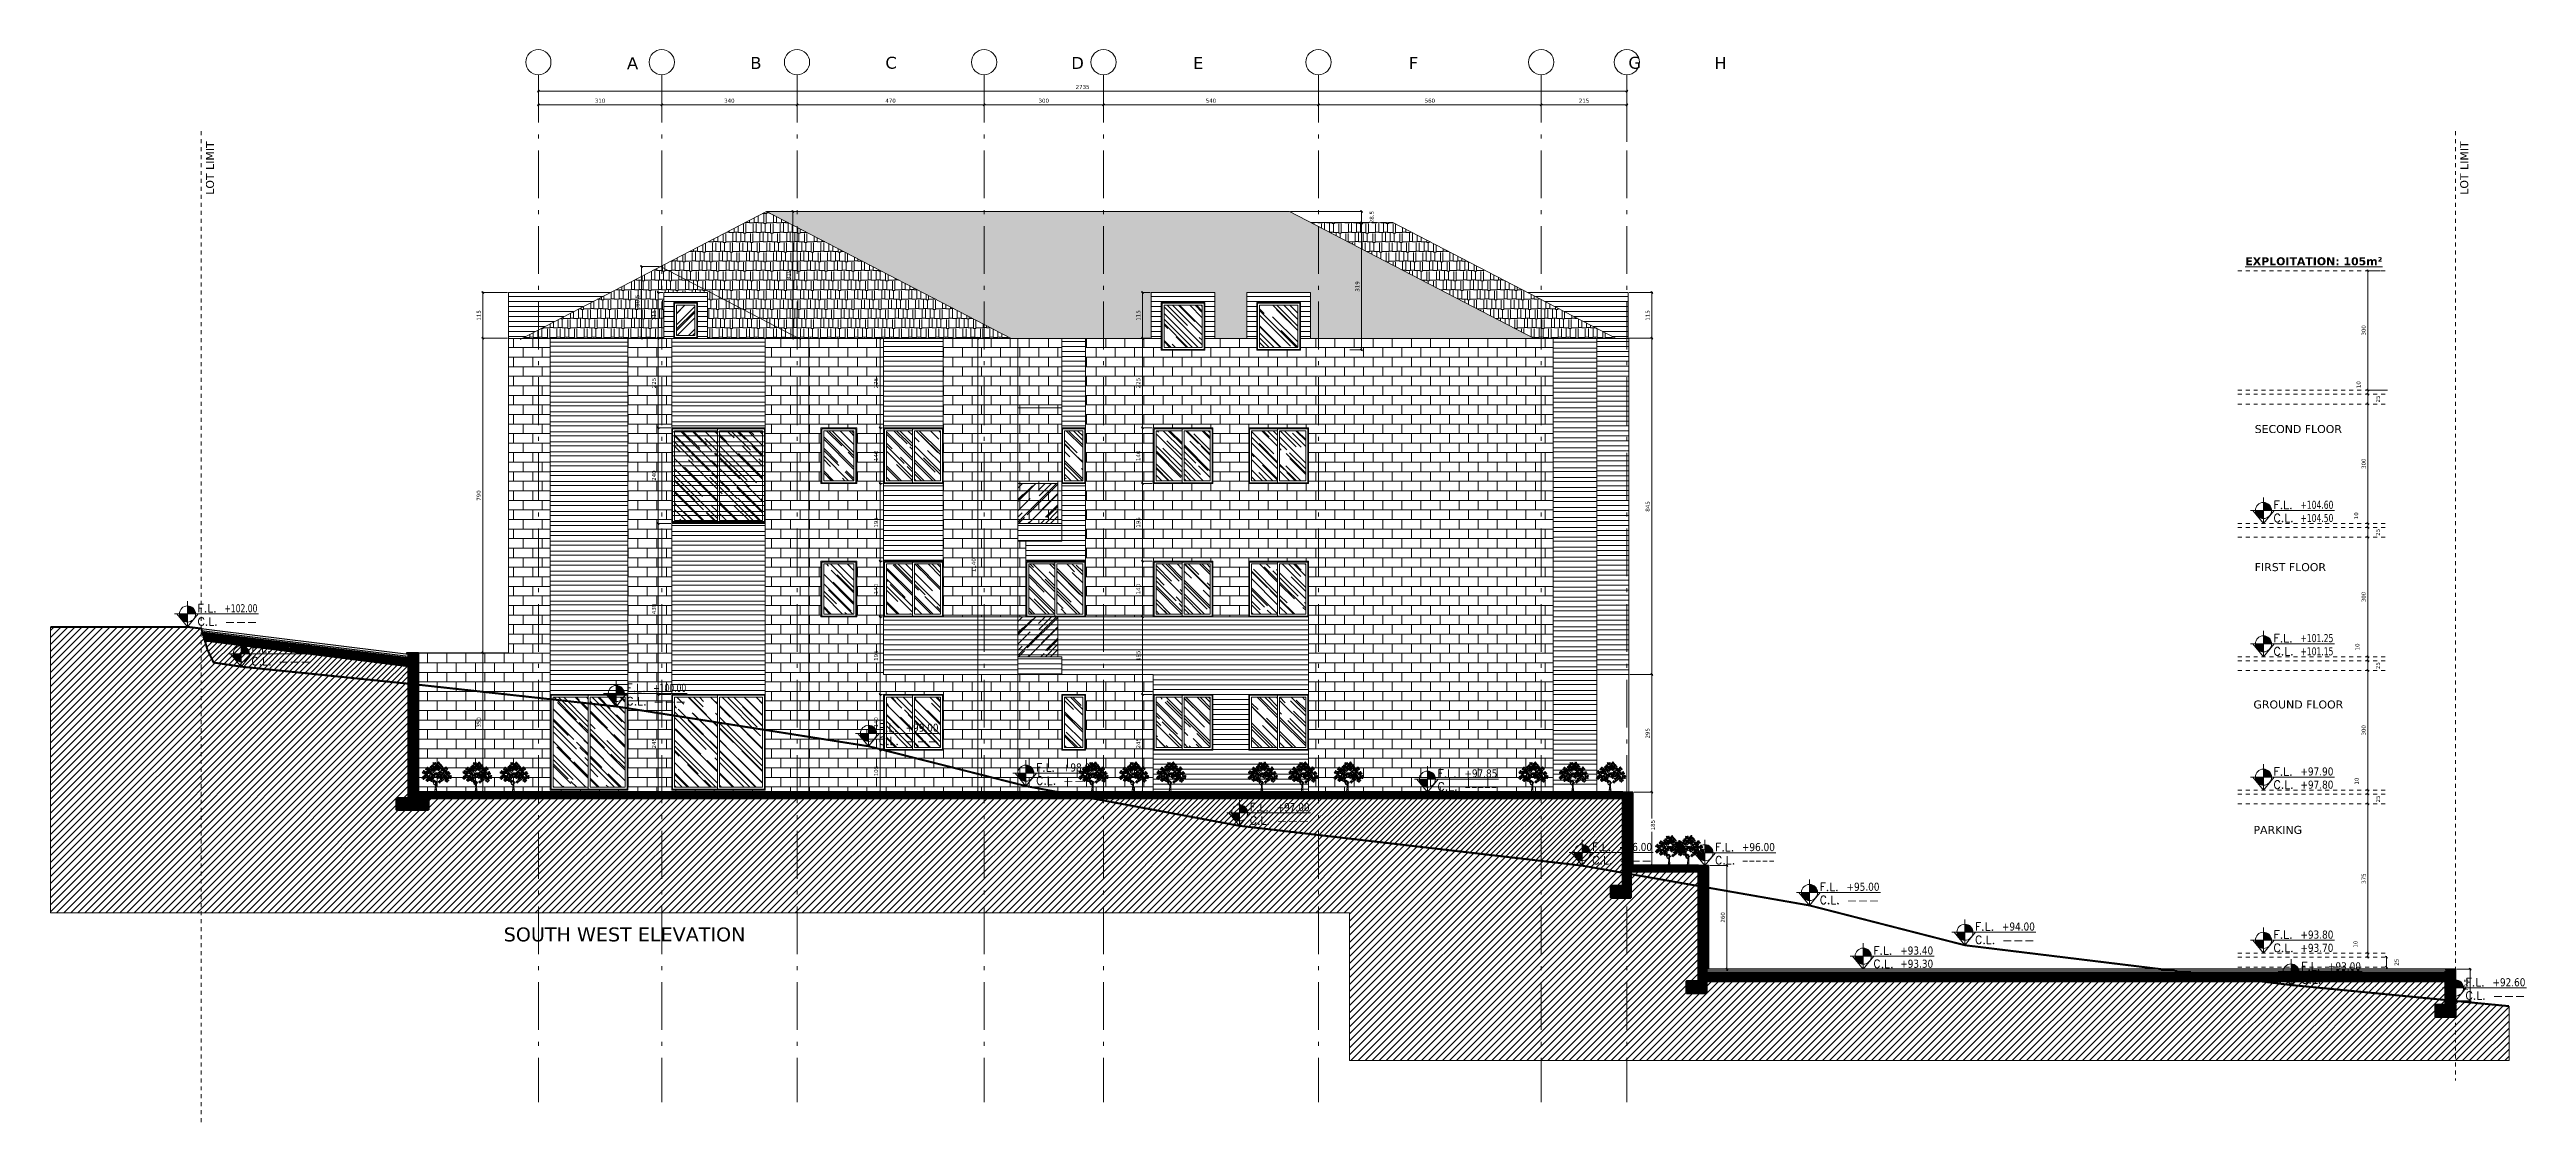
# Model space of a CAD drawing. Header units: inches. Extents: x -48 to 777, y -156 to 510.
# Drawn here: x 337.5 to 399.8, y -6.8 to 20.2 of the extents above; entities that cross this region are included whole.
import ezdxf
from ezdxf.enums import TextEntityAlignment as Align

# ---------------------------------------------------------------- set-up
doc = ezdxf.new("R2010")
doc.units = ezdxf.units.IN
doc.header["$MEASUREMENT"] = 0
for name, pattern in [('ACAD_ISO10W100', [18, 12, -3, 0, -3]), ('HIDDEN', [0.375, 0.25, -0.125]), ('NUHA', [1.45, 0.75, -0.25, 0.2, -0.25])]:
    doc.linetypes.add(name, pattern=pattern)
doc.layers.get('Defpoints').update_dxf_attribs({"lineweight": 5})
for name, color, linetype, lineweight in [('A-ANNOTATION', 34, 'Continuous', 5), ('A-AXIS ST', 251, 'ACAD_ISO10W100', 5), ('A-DIM', 9, 'Continuous', 5), ('A-HIDDEN', 254, 'HIDDEN', 5), ('A-PILLARS', 1, 'Continuous', 60), ('A-PLANTS', 3, 'Continuous', 5), ('A-PROJECTION3', 2, 'Continuous', 13), ('A-SIGNS1', 20, 'Continuous', 15), ('A-SIGNS2', 30, 'Continuous', 15), ('A-TEXT', 50, 'Continuous', 15), ('A-WINDOWS', 4, 'Continuous', 20), ('C-STONE', 42, 'Continuous', 30), ('C-TILING', 31, 'Continuous', 30), ('D-GLASS', 171, 'Continuous', 20), ('D-STONE', 52, 'Continuous', 20), ('D-WOOD', 32, 'Continuous', 20), ('H-GLASS', 111, 'Continuous', 5), ('H-PILLARS', 61, 'Continuous', 5), ('H-WOOD', 26, 'Continuous', 5)]:
    doc.layers.add(name, color=color, linetype=linetype, lineweight=lineweight)
doc.layers.add('H-STONE', color=7, linetype='Continuous', lineweight=5, true_color=0xc8bd6a)
doc.layers.add('HH-DARK GREY', color=7, linetype='Continuous', lineweight=5, true_color=0x404040)
doc.styles.add('ROMAND', font='verdana.ttf')
doc.styles.add('ROMANS', font='romans__.ttf', dxfattribs={"height": 0.14})
doc.dimstyles.new('M-1.50', dxfattribs={"dimtxt": 0.1, "dimasz": 0.05, "dimexe": 0.025, "dimexo": 0.025, "dimgap": 0.05, "dimtad": 1, "dimlfac": 100, "dimrnd": 0.5, "dimzin": 9, "dimdsep": 46, "dimtxsty": 'ROMAND', "dimblk": 'OBLIQUE', "dimcen": 1, "dimdle": 0.025, "dimclrd": 256, "dimclre": 256, "dimclrt": 2, "dimadec": 0, "dimazin": 0, "dimtfac": 0.666667, "dimtmove": 2, "dimatfit": 3, "dimfxl": 0.04, "dimtolj": 1, "dimtzin": 5, "dimlwd": -1, "dimlwe": -1, "dimarcsym": 0})
pattern_1 = [(135, (0, -0.95), (-0.0176776695, -0.0176776695), [])]
pattern_2 = [(135, (-0.2, 0), (-0.6788225, 0.25455844), [4.5, -0.6, 1.5, -0.3]), (135, (-0.5882, 0.17607), (-0.07000357, -0.49426764), [0.9, -0.099, 1.8, -0.225]), (135, (-0.48638, -0.07425), (-1.24521504, 0.96095812), [2.4, -0.42, 1.2, -0.3])]
pattern_3 = [(45, (0, 96.73333), (-0.088388348, 0.088388348), [])]
pattern_4 = [(0, (0, 96.73333), (0.51, 0.24), [0.12, -0.1, 0.14, -0.06, 0.18, -0.08]), (0, (0.12, 96.74333), (0.51, 0.24), [0.1, -0.38, 0.08, -0.12]), (0, (0.36, 96.71833), (0.51, 0.24), [0.06, -0.62]), (90, (0, 96.73333), (-0.17, 0.24), [0.23, -0.73]), (90, (0.12, 96.73333), (-0.17, 0.24), [0.225, -0.735]), (90, (0.22, 96.73333), (-0.17, 0.24), [0.21, -0.75]), (90, (0.36, 96.71833), (-0.17, 0.24), [0.23, -0.73]), (90, (0.42, 96.71833), (-0.17, 0.24), [0.23, -0.73]), (90, (0.6, 96.73333), (-0.17, 0.24), [0.22, -0.74])]

msp = doc.modelspace()

# ---------------------------------------------------------------- texts
at = {"layer": 'A-ANNOTATION', "char_height": 0.3, "width": 5.0170833, "attachment_point": 9, "style": 'ROMAND'}
for s, insert in [('A', (352.33074, 19.71614)), ('B', (355.4306, 19.72214)), ('C', (358.8306, 19.72214)), ('D', (363.5306, 19.72214)), ('E', (366.53217, 19.72214)), ('F', (371.93217, 19.72214)), ('G', (377.53217, 19.72214)), ('H', (379.68217, 19.72214))]:
    msp.add_mtext(s, dxfattribs=dict(at, insert=insert))
at = {"layer": 'A-TEXT', "char_height": 0.2, "width": 3.1472551, "attachment_point": 1, "rotation": 90, "style": 'ROMAND'}
for insert in [(341.47058, 16.56127), (398.1171, 16.56127)]:
    msp.add_mtext('LOT LIMIT', dxfattribs=dict(at, insert=insert))
at = {"layer": 'A-TEXT', "style": 'ROMAND'}
for s, insert, char_height, width, attachment_point in [('{\\fVerdana|b1|i0|c0|p34;\\LEXPLOITATION: 105m²}', (396.1616, 14.78571), 0.2, 3.8018074, 9), ('SECOND FLOOR', (392.95249, 10.7738), 0.2, 3.1472551, 1), ('FIRST FLOOR', (392.95249, 7.30348), 0.2, 3.1472551, 1), ('GROUND FLOOR', (392.92118, 3.85258), 0.2, 3.1472551, 1), ('PARKING', (392.92118, 0.70132), 0.2, 3.1472551, 1), ('SOUTH WEST ELEVATION', (348.95315, -1.85038), 0.35, 6.7333176, 1)]:
    msp.add_mtext(s, dxfattribs=dict(at, insert=insert, char_height=char_height, width=width, attachment_point=attachment_point))

# ---------------------------------------------------------------- blocks, each defined once
blk = doc.blocks.new('GXFHGCGFCD')
at = {"layer": 'A-SIGNS1', "linetype": 'NUHA'}
h = blk.add_hatch(color=256, dxfattribs=at)
h.paths.add_polyline_path([(90.382, 61.33), (90.382, 61.17), (90.542, 61.17, 0.414214)])
h.paths.add_polyline_path([(90.382, 61.17), (90.222, 61.17, 0.414214), (90.382, 61.01)])
at = {"layer": 'A-SIGNS1'}
for p, q in [((90.382, 60.914), (90.382, 61.426)), ((90.126, 61.17), (91.79, 61.17))]:
    blk.add_line(p, q, dxfattribs=at)
blk.add_circle((90.382, 61.17), 0.16, dxfattribs=at)
blk = doc.blocks.new('DGXFHXFGDFD')
at = {"layer": 'A-SIGNS1'}
blk.add_blockref('GXFHGCGFCD', (0, 0), dxfattribs=at)
at = {"layer": 'A-SIGNS2', "linetype": 'NUHA', "style": 'ROMANS'}
for s, p in [('C.L.', (90.583, 60.941)), ('F.L.', (90.583, 61.203))]:
    blk.add_text(s, height=0.16, dxfattribs=at).set_placement(p)
at = {"layer": 'A-SIGNS2', "style": 'ROMANS', "width": 0.910135, "flags": 4}
for tag, p, p2 in [('NIV.BETON', (91.116, 60.941), (91.79, 60.941)), ('NIV.FINI', (91.116, 61.203), (91.79, 61.203))]:
    blk.add_attdef(tag, text='', height=0.16, dxfattribs=at).set_placement(p, p2, align=Align.FIT)
blk = doc.blocks.new('_Oblique')
at = {"color": 0, "linetype": 'ByBlock', "lineweight": -2}
blk.add_line((-0.5, -0.5), (0.5, 0.5), dxfattribs=at)
blk = doc.blocks.new('*D560')
at = {"layer": 'A-DIM', "transparency": 16777216}
blk.add_line((396.263, -2.872), (396.263, -2.572), dxfattribs=at)
at = {"layer": 'Defpoints', "color": 0, "transparency": 16777216}
for p in [(396.263, -2.597), (396.263, -2.597), (396.263, -2.847)]:
    blk.add_point(p, dxfattribs=at)
at = {"layer": 'A-DIM', "transparency": 16777216, "xscale": 0.05, "yscale": 0.05, "zscale": 0.05}
for p, rotation in [((396.263, -2.597), 90), ((396.263, -2.847), 270)]:
    blk.add_blockref('_Oblique', p, dxfattribs=dict(at, rotation=rotation))
at = {"layer": 'A-DIM', "color": 2, "transparency": 16777216, "insert": (396.519, -2.722), "char_height": 0.1, "attachment_point": 5, "rotation": 90, "style": 'ROMAND'}
blk.add_mtext('\\A1;25', dxfattribs=at)
blk = doc.blocks.new('*D561')
at = {"layer": 'A-DIM', "transparency": 16777216}
blk.add_line((395.793, -2.622), (395.793, -2.472), dxfattribs=at)
at = {"layer": 'Defpoints', "color": 0, "transparency": 16777216}
for p in [(395.793, -2.497), (395.793, -2.497), (395.793, -2.597)]:
    blk.add_point(p, dxfattribs=at)
at = {"layer": 'A-DIM', "transparency": 16777216, "xscale": 0.05, "yscale": 0.05, "zscale": 0.05}
for p, rotation in [((395.793, -2.497), 90), ((395.793, -2.597), 270)]:
    blk.add_blockref('_Oblique', p, dxfattribs=dict(at, rotation=rotation))
at = {"layer": 'A-DIM', "color": 2, "transparency": 16777216, "insert": (395.485, -2.272), "char_height": 0.1, "attachment_point": 5, "rotation": 90, "style": 'ROMAND'}
blk.add_mtext('\\A1;10', dxfattribs=at)
blk = doc.blocks.new('*D562')
at = {"layer": 'A-DIM', "transparency": 16777216}
blk.add_line((395.793, -2.522), (395.793, 1.278), dxfattribs=at)
at = {"layer": 'Defpoints', "color": 0, "transparency": 16777216}
for p in [(395.793, 1.253), (395.793, 1.253), (395.793, -2.497)]:
    blk.add_point(p, dxfattribs=at)
at = {"layer": 'A-DIM', "transparency": 16777216, "xscale": 0.05, "yscale": 0.05, "zscale": 0.05}
for p, rotation in [((395.793, 1.253), 90), ((395.793, -2.497), 270)]:
    blk.add_blockref('_Oblique', p, dxfattribs=dict(at, rotation=rotation))
at = {"layer": 'A-DIM', "color": 2, "transparency": 16777216, "insert": (395.691, -0.622), "char_height": 0.1, "attachment_point": 5, "rotation": 90, "style": 'ROMAND'}
blk.add_mtext('\\A1;375', dxfattribs=at)
blk = doc.blocks.new('*D563')
at = {"layer": 'A-DIM', "transparency": 16777216}
blk.add_line((395.793, 1.228), (395.793, 1.528), dxfattribs=at)
at = {"layer": 'Defpoints', "color": 0, "transparency": 16777216}
for p in [(395.793, 1.503), (395.793, 1.503), (395.793, 1.253)]:
    blk.add_point(p, dxfattribs=at)
at = {"layer": 'A-DIM', "transparency": 16777216, "xscale": 0.05, "yscale": 0.05, "zscale": 0.05}
for p, rotation in [((395.793, 1.503), 90), ((395.793, 1.253), 270)]:
    blk.add_blockref('_Oblique', p, dxfattribs=dict(at, rotation=rotation))
at = {"layer": 'A-DIM', "color": 2, "transparency": 16777216, "insert": (396.049, 1.378), "char_height": 0.1, "attachment_point": 5, "rotation": 90, "style": 'ROMAND'}
blk.add_mtext('\\A1;25', dxfattribs=at)
blk = doc.blocks.new('*D564')
at = {"layer": 'A-DIM', "transparency": 16777216}
blk.add_line((395.793, 1.478), (395.793, 1.628), dxfattribs=at)
at = {"layer": 'Defpoints', "color": 0, "transparency": 16777216}
for p in [(395.793, 1.603), (395.793, 1.603), (395.793, 1.503)]:
    blk.add_point(p, dxfattribs=at)
at = {"layer": 'A-DIM', "transparency": 16777216, "xscale": 0.05, "yscale": 0.05, "zscale": 0.05}
for p, rotation in [((395.793, 1.603), 90), ((395.793, 1.503), 270)]:
    blk.add_blockref('_Oblique', p, dxfattribs=dict(at, rotation=rotation))
at = {"layer": 'A-DIM', "color": 2, "transparency": 16777216, "insert": (395.514, 1.827), "char_height": 0.1, "attachment_point": 5, "rotation": 90, "style": 'ROMAND'}
blk.add_mtext('\\A1;10', dxfattribs=at)
blk = doc.blocks.new('*D565')
at = {"layer": 'A-DIM', "transparency": 16777216}
blk.add_line((395.793, 1.578), (395.793, 4.628), dxfattribs=at)
at = {"layer": 'Defpoints', "color": 0, "transparency": 16777216}
for p in [(395.793, 4.603), (395.793, 4.603), (395.793, 1.603)]:
    blk.add_point(p, dxfattribs=at)
at = {"layer": 'A-DIM', "transparency": 16777216, "xscale": 0.05, "yscale": 0.05, "zscale": 0.05}
for p, rotation in [((395.793, 4.603), 90), ((395.793, 1.603), 270)]:
    blk.add_blockref('_Oblique', p, dxfattribs=dict(at, rotation=rotation))
at = {"layer": 'A-DIM', "color": 2, "transparency": 16777216, "insert": (395.691, 3.103), "char_height": 0.1, "attachment_point": 5, "rotation": 90, "style": 'ROMAND'}
blk.add_mtext('\\A1;300', dxfattribs=at)
blk = doc.blocks.new('*D566')
at = {"layer": 'A-DIM', "transparency": 16777216}
blk.add_line((395.793, 4.578), (395.793, 4.878), dxfattribs=at)
at = {"layer": 'Defpoints', "color": 0, "transparency": 16777216}
for p in [(395.793, 4.853), (395.793, 4.853), (395.793, 4.603)]:
    blk.add_point(p, dxfattribs=at)
at = {"layer": 'A-DIM', "transparency": 16777216, "xscale": 0.05, "yscale": 0.05, "zscale": 0.05}
for p, rotation in [((395.793, 4.853), 90), ((395.793, 4.603), 270)]:
    blk.add_blockref('_Oblique', p, dxfattribs=dict(at, rotation=rotation))
at = {"layer": 'A-DIM', "color": 2, "transparency": 16777216, "insert": (396.049, 4.728), "char_height": 0.1, "attachment_point": 5, "rotation": 90, "style": 'ROMAND'}
blk.add_mtext('\\A1;25', dxfattribs=at)
blk = doc.blocks.new('*D567')
at = {"layer": 'A-DIM', "transparency": 16777216}
blk.add_line((395.793, 4.828), (395.793, 4.978), dxfattribs=at)
at = {"layer": 'Defpoints', "color": 0, "transparency": 16777216}
for p in [(395.793, 4.953), (395.793, 4.953), (395.793, 4.853)]:
    blk.add_point(p, dxfattribs=at)
at = {"layer": 'A-DIM', "transparency": 16777216, "xscale": 0.05, "yscale": 0.05, "zscale": 0.05}
for p, rotation in [((395.793, 4.953), 90), ((395.793, 4.853), 270)]:
    blk.add_blockref('_Oblique', p, dxfattribs=dict(at, rotation=rotation))
at = {"layer": 'A-DIM', "color": 2, "transparency": 16777216, "insert": (395.532, 5.199), "char_height": 0.1, "attachment_point": 5, "rotation": 90, "style": 'ROMAND'}
blk.add_mtext('\\A1;10', dxfattribs=at)
blk = doc.blocks.new('*D568')
at = {"layer": 'A-DIM', "transparency": 16777216}
blk.add_line((395.793, 4.928), (395.793, 7.978), dxfattribs=at)
at = {"layer": 'Defpoints', "color": 0, "transparency": 16777216}
for p in [(395.793, 7.953), (395.793, 7.953), (395.793, 4.953)]:
    blk.add_point(p, dxfattribs=at)
at = {"layer": 'A-DIM', "transparency": 16777216, "xscale": 0.05, "yscale": 0.05, "zscale": 0.05}
for p, rotation in [((395.793, 7.953), 90), ((395.793, 4.953), 270)]:
    blk.add_blockref('_Oblique', p, dxfattribs=dict(at, rotation=rotation))
at = {"layer": 'A-DIM', "color": 2, "transparency": 16777216, "insert": (395.691, 6.453), "char_height": 0.1, "attachment_point": 5, "rotation": 90, "style": 'ROMAND'}
blk.add_mtext('\\A1;300', dxfattribs=at)
blk = doc.blocks.new('*D569')
at = {"layer": 'A-DIM', "transparency": 16777216}
blk.add_line((395.793, 7.928), (395.793, 8.228), dxfattribs=at)
at = {"layer": 'Defpoints', "color": 0, "transparency": 16777216}
for p in [(395.793, 8.203), (395.793, 8.203), (395.793, 7.953)]:
    blk.add_point(p, dxfattribs=at)
at = {"layer": 'A-DIM', "transparency": 16777216, "xscale": 0.05, "yscale": 0.05, "zscale": 0.05}
for p, rotation in [((395.793, 8.203), 90), ((395.793, 7.953), 270)]:
    blk.add_blockref('_Oblique', p, dxfattribs=dict(at, rotation=rotation))
at = {"layer": 'A-DIM', "color": 2, "transparency": 16777216, "insert": (396.049, 8.078), "char_height": 0.1, "attachment_point": 5, "rotation": 90, "style": 'ROMAND'}
blk.add_mtext('\\A1;25', dxfattribs=at)
blk = doc.blocks.new('*D570')
at = {"layer": 'A-DIM', "transparency": 16777216}
blk.add_line((395.793, 8.178), (395.793, 8.328), dxfattribs=at)
at = {"layer": 'Defpoints', "color": 0, "transparency": 16777216}
for p in [(395.793, 8.303), (395.793, 8.303), (395.793, 8.203)]:
    blk.add_point(p, dxfattribs=at)
at = {"layer": 'A-DIM', "transparency": 16777216, "xscale": 0.05, "yscale": 0.05, "zscale": 0.05}
for p, rotation in [((395.793, 8.303), 90), ((395.793, 8.203), 270)]:
    blk.add_blockref('_Oblique', p, dxfattribs=dict(at, rotation=rotation))
at = {"layer": 'A-DIM', "color": 2, "transparency": 16777216, "insert": (395.503, 8.495), "char_height": 0.1, "attachment_point": 5, "rotation": 90, "style": 'ROMAND'}
blk.add_mtext('\\A1;10', dxfattribs=at)
blk = doc.blocks.new('*D571')
at = {"layer": 'A-DIM', "transparency": 16777216}
blk.add_line((395.793, 8.278), (395.793, 11.328), dxfattribs=at)
at = {"layer": 'Defpoints', "color": 0, "transparency": 16777216}
for p in [(395.793, 11.303), (395.793, 11.303), (395.793, 8.303)]:
    blk.add_point(p, dxfattribs=at)
at = {"layer": 'A-DIM', "transparency": 16777216, "xscale": 0.05, "yscale": 0.05, "zscale": 0.05}
for p, rotation in [((395.793, 11.303), 90), ((395.793, 8.303), 270)]:
    blk.add_blockref('_Oblique', p, dxfattribs=dict(at, rotation=rotation))
at = {"layer": 'A-DIM', "color": 2, "transparency": 16777216, "insert": (395.691, 9.803), "char_height": 0.1, "attachment_point": 5, "rotation": 90, "style": 'ROMAND'}
blk.add_mtext('\\A1;300', dxfattribs=at)
blk = doc.blocks.new('*D572')
at = {"layer": 'A-DIM', "transparency": 16777216}
blk.add_line((395.793, 11.278), (395.793, 11.578), dxfattribs=at)
at = {"layer": 'Defpoints', "color": 0, "transparency": 16777216}
for p in [(395.793, 11.553), (395.793, 11.553), (395.793, 11.303)]:
    blk.add_point(p, dxfattribs=at)
at = {"layer": 'A-DIM', "transparency": 16777216, "xscale": 0.05, "yscale": 0.05, "zscale": 0.05}
for p, rotation in [((395.793, 11.553), 90), ((395.793, 11.303), 270)]:
    blk.add_blockref('_Oblique', p, dxfattribs=dict(at, rotation=rotation))
at = {"layer": 'A-DIM', "color": 2, "transparency": 16777216, "insert": (396.049, 11.428), "char_height": 0.1, "attachment_point": 5, "rotation": 90, "style": 'ROMAND'}
blk.add_mtext('\\A1;25', dxfattribs=at)
blk = doc.blocks.new('*D573')
at = {"layer": 'A-DIM', "transparency": 16777216}
blk.add_line((395.793, 11.528), (395.793, 11.678), dxfattribs=at)
at = {"layer": 'Defpoints', "color": 0, "transparency": 16777216}
for p in [(395.793, 11.653), (395.793, 11.653), (395.793, 11.553)]:
    blk.add_point(p, dxfattribs=at)
at = {"layer": 'A-DIM', "transparency": 16777216, "xscale": 0.05, "yscale": 0.05, "zscale": 0.05}
for p, rotation in [((395.793, 11.653), 90), ((395.793, 11.553), 270)]:
    blk.add_blockref('_Oblique', p, dxfattribs=dict(at, rotation=rotation))
at = {"layer": 'A-DIM', "color": 2, "transparency": 16777216, "insert": (395.562, 11.789), "char_height": 0.1, "attachment_point": 5, "rotation": 90, "style": 'ROMAND'}
blk.add_mtext('\\A1;10', dxfattribs=at)
blk = doc.blocks.new('*D574')
at = {"layer": 'A-DIM', "transparency": 16777216}
for p, q in [((396.116, 14.653), (395.768, 14.653)), ((395.793, 14.678), (395.793, 11.628)), ((396.286, 11.653), (395.768, 11.653))]:
    blk.add_line(p, q, dxfattribs=at)
at = {"layer": 'Defpoints', "color": 0, "transparency": 16777216}
for p in [(396.141, 14.653), (395.793, 11.653), (396.311, 11.653)]:
    blk.add_point(p, dxfattribs=at)
at = {"layer": 'A-DIM', "transparency": 16777216, "xscale": 0.05, "yscale": 0.05, "zscale": 0.05}
for p, rotation in [((395.793, 14.653), 90), ((395.793, 11.653), 270)]:
    blk.add_blockref('_Oblique', p, dxfattribs=dict(at, rotation=rotation))
at = {"layer": 'A-DIM', "color": 2, "transparency": 16777216, "insert": (395.691, 13.153), "char_height": 0.1, "attachment_point": 5, "rotation": 90, "style": 'ROMAND'}
blk.add_mtext('\\A1;300', dxfattribs=at)
blk = doc.blocks.new('DRC-LEF11')
for points in [[(-325, -375), (-466, 246), (-1031, 401), (-1313, -220), (-1736, 655), (-2512, 105), (-1962, -474), (-2554, -502), (-2526, -855), (-1553, -912), (-1680, -1731), (-1383, -898), (-904, -1406), (-255, -968), (-960, -488)], [(-417, 1201), (-1003, 888), (-1201, 1883), (-369, 1747), (-799, 2129), (-683, 2586), (-117, 2558), (-83, 2361), (183, 2279), (128, 1856), (769, 1999), (639, 1297), (67, 1454), (387, 888), (81, 1263), (-144, 608), (-703, 676)], [(2388, 1443), (2085, 1029), (2097, 1454), (1689, 1326), (1881, 801), (1514, 912), (1881, 685), (1607, 352), (1736, 37), (2056, 236), (2155, 580), (2178, 107), (2575, 142), (2511, 294), (2802, 311), (2435, 807), (2808, 964)], [(1593, -1462), (1791, -2436), (1269, -2493), (1170, -1900), (747, -2451), (-57, -1843), (789, -1236), (154, -1067), (253, -291), (1226, -615), (1621, -262), (2158, -700), (1678, -1293), (2355, -1618)]]:
    blk.add_lwpolyline(points, close=True)
blk = doc.blocks.new('Trf21')
for p, q in [((-0.128, 0.511), (-0.05, 0.451)), ((-0.032, 0.01), (-0.112, 0.016)), ((-0.088, 0.721), (-0.071, 0.665)), ((-0.087, 0.727), (-0.066, 0.667)), ((-0.071, 0.665), (-0.034, 0.628)), ((-0.066, 0.667), (-0.019, 0.627)), ((-0.045, 0.009), (-0.017, 0.057)), ((-0.042, 0.034), (0.003, 0.004)), ((-0.013, 0.047), (-0.032, 0.01)), ((-0.021, 0.004), (0.008, 0.026)), ((-0.017, 0.057), (-0.001, 0.225)), ((-0.001, 0.01), (0.092, -0.007)), ((0.001, 0.247), (0.007, 0.388)), ((0.003, 0.004), (0.037, 0.028)), ((0.021, 0.296), (0.075, 0.326)), ((0.025, 0.071), (0.045, 0.002)), ((0.026, 0.193), (0.029, 0.375)), ((0.032, 0.07), (0.026, 0.193)), ((0.056, -0.001), (0.032, 0.07)), ((0.097, 0.63), (0.07, 0.541)), ((0.092, -0.007), (0.163, 0.004)), ((0.371, 0.6), (0.306, 0.557))]:
    blk.add_line(p, q)
for points in [[(-0.128, 0.511), (-0.083, 0.47)], [(-0.101, 0.372), (-0.041, 0.269), (-0.001, 0.247)], [(0.005, 0.225), (-0.055, 0.266), (-0.101, 0.372)], [(0.099, 0.625), (0.081, 0.552)]]:
    blk.add_lwpolyline(points)
for centre, radius, start, end in [((0.018, 0.125), 0.0346, 210.38467, 292.33273), ((0.018, 0.128), 0.0346, 210.38467, 292.33273), ((0.008, 0.2), 0.0222, 233.65622, 325.63496), ((0.006, 0.196), 0.0222, 238.73333, 337.32587)]:
    blk.add_arc(centre, radius, start, end)
for p, xscale, yscale, zscale, rotation in [((-0.266, 0.78), 2.433024000002827e-05, 2.433024000002827e-05, 2.433024000002827e-05, 355.8174267607223), ((-0.106, 0.858), 2.43302399999876e-05, 2.43302399999876e-05, 2.43302399999876e-05, 251.5650511771555), ((-0.032, 0.956), 2.027520000000564e-05, 2.027520000000564e-05, 2.027520000000564e-05, 206.5650511770604), ((-0.024, 0.767), 2.43302399999876e-05, 2.43302399999876e-05, 2.43302399999876e-05, 251.5650511771555), ((0.031, 0.858), 2.43302399999876e-05, 2.43302399999876e-05, 2.43302399999876e-05, 251.5650511771555), ((0.104, 0.957), 2.433023999999771e-05, 2.433023999999771e-05, 2.433023999999771e-05, 249.2089462000762), ((0.101, 0.78), 2.027520000001363e-05, 2.027520000001363e-05, 2.027520000001363e-05, 251.2400569682416), ((0.182, 0.861), 2.433023999999771e-05, 2.433023999999771e-05, 2.433023999999771e-05, 249.2089462000762), ((0.35, 0.784), 2.43302399999876e-05, 2.43302399999876e-05, 2.43302399999876e-05, 251.5650511771555), ((-0.392, 0.483), 2.027519999995158e-05, 2.027519999995158e-05, 2.027519999995158e-05, 161.5699608730971), ((-0.38, 0.664), 2.433024000002827e-05, 2.433024000002827e-05, 2.433024000002827e-05, 355.8174267607223), ((-0.316, 0.561), 2.43302399999876e-05, 2.43302399999876e-05, 2.43302399999876e-05, 251.5650511771555), ((-0.252, 0.669), 2.027520000000564e-05, 2.027520000000564e-05, 2.027520000000564e-05, 206.5650511770604), ((-0.256, 0.411), 2.027519999995158e-05, 2.027519999995158e-05, 2.027519999995158e-05, 161.5699608730971), ((-0.211, 0.503), 2.43302399999876e-05, 2.43302399999876e-05, 2.43302399999876e-05, 251.5650511771555), ((-0.156, 0.736), 2.433023999999771e-05, 2.433023999999771e-05, 2.433023999999771e-05, 249.2089462000762), ((-0.144, 0.613), 2.027520000000564e-05, 2.027520000000564e-05, 2.027520000000564e-05, 206.5650511770604), ((-0.137, 0.43), 2.43302399999876e-05, 2.43302399999876e-05, 2.43302399999876e-05, 251.5650511771555), ((-0.069, 0.538), 2.43302399999876e-05, 2.43302399999876e-05, 2.43302399999876e-05, 251.5650511771555), ((-0.046, 0.364), 1.520639999998978e-05, 1.520639999998978e-05, 1.520639999998978e-05, 71.5650511771524), ((0.025, 0.617), 2.027520000000564e-05, 2.027520000000564e-05, 2.027520000000564e-05, 206.5650511770604), ((0.099, 0.534), 2.43302399999876e-05, 2.43302399999876e-05, 2.43302399999876e-05, 251.5650511771555), ((0.154, 0.66), 2.43302399999876e-05, 2.43302399999876e-05, 2.43302399999876e-05, 251.5650511771555), ((0.138, 0.347), 1.520639999998978e-05, 1.520639999998978e-05, 1.520639999998978e-05, 71.5650511771524), ((0.213, 0.434), 2.433024000000841e-05, 2.433024000000841e-05, 2.433024000000841e-05, 324.0436233204519), ((0.228, 0.566), 2.433023999999771e-05, 2.433023999999771e-05, 2.433023999999771e-05, 249.2089462000762), ((0.24, 0.75), 2.027519999997771e-05, 2.027519999997771e-05, 2.027519999997771e-05, 116.5650511769465), ((0.305, 0.663), 2.43302399999876e-05, 2.43302399999876e-05, 2.43302399999876e-05, 251.5650511771555), ((0.325, 0.509), 2.433023999999771e-05, 2.433023999999771e-05, 2.433023999999771e-05, 249.2089462000762), ((0.39, 0.406), 2.43302399999876e-05, 2.43302399999876e-05, 2.43302399999876e-05, 251.5650511771555), ((0.43, 0.635), 2.433023999999771e-05, 2.433023999999771e-05, 2.433023999999771e-05, 249.2089462000762), ((0.48, 0.512), 2.433024000003196e-05, 2.433024000003196e-05, 2.433024000003196e-05, 206.2009624171324)]:
    blk.add_blockref('DRC-LEF11', p, dxfattribs=dict(xscale=xscale, yscale=yscale, zscale=zscale, rotation=rotation))
blk = doc.blocks.new('*D664')
at = {"layer": 'A-DIM', "transparency": 16777216}
for p, q in [((348.043, 5.053), (348.453, 5.053)), ((348.428, 1.528), (348.428, 5.078)), ((348.043, 1.553), (348.453, 1.553))]:
    blk.add_line(p, q, dxfattribs=at)
at = {"layer": 'Defpoints', "color": 0, "transparency": 16777216}
for p in [(348.018, 5.053), (348.428, 5.053), (348.018, 1.553)]:
    blk.add_point(p, dxfattribs=at)
at = {"layer": 'A-DIM', "transparency": 16777216, "xscale": 0.05, "yscale": 0.05, "zscale": 0.05}
for p, rotation in [((348.428, 5.053), 90), ((348.428, 1.553), 270)]:
    blk.add_blockref('_Oblique', p, dxfattribs=dict(at, rotation=rotation))
at = {"layer": 'A-DIM', "color": 2, "transparency": 16777216, "insert": (348.326, 3.303), "char_height": 0.1, "attachment_point": 5, "rotation": 90, "style": 'ROMAND'}
blk.add_mtext('\\A1;350', dxfattribs=at)
blk = doc.blocks.new('*D665')
at = {"layer": 'A-DIM', "transparency": 16777216}
for p, q in [((349.048, 12.953), (348.403, 12.953)), ((348.428, 5.028), (348.428, 12.978)), ((348.043, 5.053), (348.453, 5.053))]:
    blk.add_line(p, q, dxfattribs=at)
at = {"layer": 'Defpoints', "color": 0, "transparency": 16777216}
for p in [(348.428, 12.953), (349.073, 12.953), (348.018, 5.053)]:
    blk.add_point(p, dxfattribs=at)
at = {"layer": 'A-DIM', "transparency": 16777216, "xscale": 0.05, "yscale": 0.05, "zscale": 0.05}
for p, rotation in [((348.428, 12.953), 90), ((348.428, 5.053), 270)]:
    blk.add_blockref('_Oblique', p, dxfattribs=dict(at, rotation=rotation))
at = {"layer": 'A-DIM', "color": 2, "transparency": 16777216, "insert": (348.326, 9.003), "char_height": 0.1, "attachment_point": 5, "rotation": 90, "style": 'ROMAND'}
blk.add_mtext('\\A1;790', dxfattribs=at)
blk = doc.blocks.new('*D666')
at = {"layer": 'A-DIM', "transparency": 16777216}
for p, q in [((349.048, 14.103), (348.403, 14.103)), ((348.428, 12.928), (348.428, 14.128)), ((349.048, 12.953), (348.403, 12.953))]:
    blk.add_line(p, q, dxfattribs=at)
at = {"layer": 'Defpoints', "color": 0, "transparency": 16777216}
for p in [(348.428, 14.103), (349.073, 14.103), (349.073, 12.953)]:
    blk.add_point(p, dxfattribs=at)
at = {"layer": 'A-DIM', "transparency": 16777216, "xscale": 0.05, "yscale": 0.05, "zscale": 0.05}
for p, rotation in [((348.428, 14.103), 90), ((348.428, 12.953), 270)]:
    blk.add_blockref('_Oblique', p, dxfattribs=dict(at, rotation=rotation))
at = {"layer": 'A-DIM', "color": 2, "transparency": 16777216, "insert": (348.327, 13.528), "char_height": 0.1, "attachment_point": 5, "rotation": 90, "style": 'ROMAND'}
blk.add_mtext('\\A1;115', dxfattribs=at)
blk = doc.blocks.new('*D667')
at = {"layer": 'A-DIM', "transparency": 16777216}
for p, q in [((352.871, 14.756), (352.39, 14.756)), ((352.415, 14.781), (352.415, 12.928)), ((352.948, 12.953), (352.39, 12.953))]:
    blk.add_line(p, q, dxfattribs=at)
at = {"layer": 'Defpoints', "color": 0, "transparency": 16777216}
for p in [(352.896, 14.756), (352.415, 12.953), (352.973, 12.953)]:
    blk.add_point(p, dxfattribs=at)
at = {"layer": 'A-DIM', "transparency": 16777216, "xscale": 0.05, "yscale": 0.05, "zscale": 0.05}
for p, rotation in [((352.415, 14.756), 90), ((352.415, 12.953), 270)]:
    blk.add_blockref('_Oblique', p, dxfattribs=dict(at, rotation=rotation))
at = {"layer": 'A-DIM', "color": 2, "transparency": 16777216, "insert": (352.312, 13.854), "char_height": 0.1, "attachment_point": 5, "rotation": 90, "style": 'ROMAND'}
blk.add_mtext('\\A1;180.5', dxfattribs=at)
blk = doc.blocks.new('*D668')
at = {"layer": 'A-DIM', "transparency": 16777216}
for p, q in [((355.585, 16.141), (356.246, 16.141)), ((356.221, 16.166), (356.221, 12.928)), ((355.598, 12.953), (356.246, 12.953))]:
    blk.add_line(p, q, dxfattribs=at)
at = {"layer": 'Defpoints', "color": 0, "transparency": 16777216}
for p in [(355.56, 16.141), (355.573, 12.953), (356.221, 12.953)]:
    blk.add_point(p, dxfattribs=at)
at = {"layer": 'A-DIM', "transparency": 16777216, "xscale": 0.05, "yscale": 0.05, "zscale": 0.05}
for p, rotation in [((356.221, 16.141), 90), ((356.221, 12.953), 270)]:
    blk.add_blockref('_Oblique', p, dxfattribs=dict(at, rotation=rotation))
at = {"layer": 'A-DIM', "color": 2, "transparency": 16777216, "insert": (356.119, 14.547), "char_height": 0.1, "attachment_point": 5, "rotation": 90, "style": 'ROMAND'}
blk.add_mtext('\\A1;319', dxfattribs=at)
blk = doc.blocks.new('*D669')
at = {"layer": 'A-DIM', "transparency": 16777216}
for p, q in [((365.2, 14.103), (364.976, 14.103)), ((365.001, 14.128), (365.001, 12.928)), ((365.2, 12.953), (364.976, 12.953))]:
    blk.add_line(p, q, dxfattribs=at)
at = {"layer": 'Defpoints', "color": 0, "transparency": 16777216}
for p in [(365.225, 14.103), (365.001, 12.953), (365.225, 12.953)]:
    blk.add_point(p, dxfattribs=at)
at = {"layer": 'A-DIM', "transparency": 16777216, "xscale": 0.05, "yscale": 0.05, "zscale": 0.05}
for p, rotation in [((365.001, 14.103), 90), ((365.001, 12.953), 270)]:
    blk.add_blockref('_Oblique', p, dxfattribs=dict(at, rotation=rotation))
at = {"layer": 'A-DIM', "color": 2, "transparency": 16777216, "insert": (364.9, 13.528), "char_height": 0.1, "attachment_point": 5, "rotation": 90, "style": 'ROMAND'}
blk.add_mtext('\\A1;115', dxfattribs=at)
blk = doc.blocks.new('*D670')
at = {"layer": 'A-DIM', "transparency": 16777216}
for p, q in [((365.2, 12.953), (364.976, 12.953)), ((365.001, 12.978), (365.001, 10.677)), ((365.25, 10.702), (364.976, 10.702))]:
    blk.add_line(p, q, dxfattribs=at)
at = {"layer": 'Defpoints', "color": 0, "transparency": 16777216}
for p in [(365.225, 12.953), (365.001, 10.702), (365.275, 10.702)]:
    blk.add_point(p, dxfattribs=at)
at = {"layer": 'A-DIM', "transparency": 16777216, "xscale": 0.05, "yscale": 0.05, "zscale": 0.05}
for p, rotation in [((365.001, 12.953), 90), ((365.001, 10.702), 270)]:
    blk.add_blockref('_Oblique', p, dxfattribs=dict(at, rotation=rotation))
at = {"layer": 'A-DIM', "color": 2, "transparency": 16777216, "insert": (364.899, 11.828), "char_height": 0.1, "attachment_point": 5, "rotation": 90, "style": 'ROMAND'}
blk.add_mtext('\\A1;225', dxfattribs=at)
blk = doc.blocks.new('*D671')
at = {"layer": 'A-DIM', "transparency": 16777216}
for p, q in [((365.25, 10.702), (364.976, 10.702)), ((365.001, 10.727), (365.001, 9.278)), ((365.25, 9.303), (364.976, 9.303))]:
    blk.add_line(p, q, dxfattribs=at)
at = {"layer": 'Defpoints', "color": 0, "transparency": 16777216}
for p in [(365.275, 10.702), (365.001, 9.303), (365.275, 9.303)]:
    blk.add_point(p, dxfattribs=at)
at = {"layer": 'A-DIM', "transparency": 16777216, "xscale": 0.05, "yscale": 0.05, "zscale": 0.05}
for p, rotation in [((365.001, 10.702), 90), ((365.001, 9.303), 270)]:
    blk.add_blockref('_Oblique', p, dxfattribs=dict(at, rotation=rotation))
at = {"layer": 'A-DIM', "color": 2, "transparency": 16777216, "insert": (364.899, 10.003), "char_height": 0.1, "attachment_point": 5, "rotation": 90, "style": 'ROMAND'}
blk.add_mtext('\\A1;140', dxfattribs=at)
blk = doc.blocks.new('*D672')
at = {"layer": 'A-DIM', "transparency": 16777216}
for p, q in [((365.25, 9.303), (364.976, 9.303)), ((365.001, 9.328), (365.001, 7.327)), ((365.25, 7.352), (364.976, 7.352))]:
    blk.add_line(p, q, dxfattribs=at)
at = {"layer": 'Defpoints', "color": 0, "transparency": 16777216}
for p in [(365.275, 9.303), (365.001, 7.352), (365.275, 7.352)]:
    blk.add_point(p, dxfattribs=at)
at = {"layer": 'A-DIM', "transparency": 16777216, "xscale": 0.05, "yscale": 0.05, "zscale": 0.05}
for p, rotation in [((365.001, 9.303), 90), ((365.001, 7.352), 270)]:
    blk.add_blockref('_Oblique', p, dxfattribs=dict(at, rotation=rotation))
at = {"layer": 'A-DIM', "color": 2, "transparency": 16777216, "insert": (364.899, 8.328), "char_height": 0.1, "attachment_point": 5, "rotation": 90, "style": 'ROMAND'}
blk.add_mtext('\\A1;195', dxfattribs=at)
blk = doc.blocks.new('*D673')
at = {"layer": 'A-DIM', "transparency": 16777216}
for p, q in [((365.25, 7.352), (364.976, 7.352)), ((365.001, 7.377), (365.001, 5.928)), ((365.25, 5.953), (364.976, 5.953))]:
    blk.add_line(p, q, dxfattribs=at)
at = {"layer": 'Defpoints', "color": 0, "transparency": 16777216}
for p in [(365.275, 7.352), (365.001, 5.953), (365.275, 5.953)]:
    blk.add_point(p, dxfattribs=at)
at = {"layer": 'A-DIM', "transparency": 16777216, "xscale": 0.05, "yscale": 0.05, "zscale": 0.05}
for p, rotation in [((365.001, 7.352), 90), ((365.001, 5.953), 270)]:
    blk.add_blockref('_Oblique', p, dxfattribs=dict(at, rotation=rotation))
at = {"layer": 'A-DIM', "color": 2, "transparency": 16777216, "insert": (364.899, 6.653), "char_height": 0.1, "attachment_point": 5, "rotation": 90, "style": 'ROMAND'}
blk.add_mtext('\\A1;140', dxfattribs=at)
blk = doc.blocks.new('*D674')
at = {"layer": 'A-DIM', "transparency": 16777216}
for p, q in [((365.25, 5.953), (364.976, 5.953)), ((365.001, 5.978), (365.001, 3.978)), ((365.25, 4.003), (364.976, 4.003))]:
    blk.add_line(p, q, dxfattribs=at)
at = {"layer": 'Defpoints', "color": 0, "transparency": 16777216}
for p in [(365.275, 5.953), (365.001, 4.003), (365.275, 4.003)]:
    blk.add_point(p, dxfattribs=at)
at = {"layer": 'A-DIM', "transparency": 16777216, "xscale": 0.05, "yscale": 0.05, "zscale": 0.05}
for p, rotation in [((365.001, 5.953), 90), ((365.001, 4.003), 270)]:
    blk.add_blockref('_Oblique', p, dxfattribs=dict(at, rotation=rotation))
at = {"layer": 'A-DIM', "color": 2, "transparency": 16777216, "insert": (364.899, 4.978), "char_height": 0.1, "attachment_point": 5, "rotation": 90, "style": 'ROMAND'}
blk.add_mtext('\\A1;195', dxfattribs=at)
blk = doc.blocks.new('*D675')
at = {"layer": 'A-DIM', "transparency": 16777216}
for p, q in [((365.25, 4.003), (364.976, 4.003)), ((365.001, 4.028), (365.001, 1.528)), ((365.25, 1.553), (364.976, 1.553))]:
    blk.add_line(p, q, dxfattribs=at)
at = {"layer": 'Defpoints', "color": 0, "transparency": 16777216}
for p in [(365.275, 4.003), (365.001, 1.553), (365.275, 1.553)]:
    blk.add_point(p, dxfattribs=at)
at = {"layer": 'A-DIM', "transparency": 16777216, "xscale": 0.05, "yscale": 0.05, "zscale": 0.05}
for p, rotation in [((365.001, 4.003), 90), ((365.001, 1.553), 270)]:
    blk.add_blockref('_Oblique', p, dxfattribs=dict(at, rotation=rotation))
at = {"layer": 'A-DIM', "color": 2, "transparency": 16777216, "insert": (364.899, 2.778), "char_height": 0.1, "attachment_point": 5, "rotation": 90, "style": 'ROMAND'}
blk.add_mtext('\\A1;245', dxfattribs=at)
blk = doc.blocks.new('*D676')
at = {"layer": 'A-DIM', "transparency": 16777216}
for p, q in [((377.236, 14.103), (377.825, 14.103)), ((377.8, 14.128), (377.8, 12.928)), ((377.236, 12.953), (377.825, 12.953))]:
    blk.add_line(p, q, dxfattribs=at)
at = {"layer": 'Defpoints', "color": 0, "transparency": 16777216}
for p in [(377.211, 14.103), (377.211, 12.953), (377.8, 12.953)]:
    blk.add_point(p, dxfattribs=at)
at = {"layer": 'A-DIM', "transparency": 16777216, "xscale": 0.05, "yscale": 0.05, "zscale": 0.05}
for p, rotation in [((377.8, 14.103), 90), ((377.8, 12.953), 270)]:
    blk.add_blockref('_Oblique', p, dxfattribs=dict(at, rotation=rotation))
at = {"layer": 'A-DIM', "color": 2, "transparency": 16777216, "insert": (377.699, 13.528), "char_height": 0.1, "attachment_point": 5, "rotation": 90, "style": 'ROMAND'}
blk.add_mtext('\\A1;115', dxfattribs=at)
blk = doc.blocks.new('*D677')
at = {"layer": 'A-DIM', "transparency": 16777216}
for p, q in [((377.236, 12.953), (377.825, 12.953)), ((377.8, 12.978), (377.8, 4.478)), ((377.25, 4.503), (377.825, 4.503))]:
    blk.add_line(p, q, dxfattribs=at)
at = {"layer": 'Defpoints', "color": 0, "transparency": 16777216}
for p in [(377.211, 12.953), (377.225, 4.503), (377.8, 4.503)]:
    blk.add_point(p, dxfattribs=at)
at = {"layer": 'A-DIM', "transparency": 16777216, "xscale": 0.05, "yscale": 0.05, "zscale": 0.05}
for p, rotation in [((377.8, 12.953), 90), ((377.8, 4.503), 270)]:
    blk.add_blockref('_Oblique', p, dxfattribs=dict(at, rotation=rotation))
at = {"layer": 'A-DIM', "color": 2, "transparency": 16777216, "insert": (377.698, 8.728), "char_height": 0.1, "attachment_point": 5, "rotation": 90, "style": 'ROMAND'}
blk.add_mtext('\\A1;845', dxfattribs=at)
blk = doc.blocks.new('*D678')
at = {"layer": 'A-DIM', "transparency": 16777216}
for p, q in [((377.25, 4.503), (377.825, 4.503)), ((377.8, 4.528), (377.8, 1.528)), ((377.35, 1.553), (377.825, 1.553))]:
    blk.add_line(p, q, dxfattribs=at)
at = {"layer": 'Defpoints', "color": 0, "transparency": 16777216}
for p in [(377.225, 4.503), (377.325, 1.553), (377.8, 1.553)]:
    blk.add_point(p, dxfattribs=at)
at = {"layer": 'A-DIM', "transparency": 16777216, "xscale": 0.05, "yscale": 0.05, "zscale": 0.05}
for p, rotation in [((377.8, 4.503), 90), ((377.8, 1.553), 270)]:
    blk.add_blockref('_Oblique', p, dxfattribs=dict(at, rotation=rotation))
at = {"layer": 'A-DIM', "color": 2, "transparency": 16777216, "insert": (377.698, 3.028), "char_height": 0.1, "attachment_point": 5, "rotation": 90, "style": 'ROMAND'}
blk.add_mtext('\\A1;295', dxfattribs=at)
blk = doc.blocks.new('*D679')
at = {"layer": 'A-DIM', "transparency": 16777216}
for p, q in [((377.35, 1.553), (377.825, 1.553)), ((377.8, 1.578), (377.8, 0.887)), ((377.8, -0.322), (377.8, 0.553)), ((377.33, -0.297), (377.825, -0.297))]:
    blk.add_line(p, q, dxfattribs=at)
at = {"layer": 'Defpoints', "color": 0, "transparency": 16777216}
for p in [(377.325, 1.553), (377.305, -0.297), (377.8, -0.297)]:
    blk.add_point(p, dxfattribs=at)
at = {"layer": 'A-DIM', "transparency": 16777216, "xscale": 0.05, "yscale": 0.05, "zscale": 0.05}
for p, rotation in [((377.8, 1.553), 90), ((377.8, -0.297), 270)]:
    blk.add_blockref('_Oblique', p, dxfattribs=dict(at, rotation=rotation))
at = {"layer": 'A-DIM', "color": 2, "transparency": 16777216, "insert": (377.83, 0.72), "char_height": 0.1, "attachment_point": 5, "rotation": 90, "style": 'ROMAND'}
blk.add_mtext('\\A1;185', dxfattribs=at)
blk = doc.blocks.new('*D680')
at = {"layer": 'A-DIM', "transparency": 16777216}
for p, q in [((379.25, -0.297), (379.715, -0.297)), ((379.69, -0.272), (379.69, -2.922)), ((380.774, -2.897), (379.665, -2.897))]:
    blk.add_line(p, q, dxfattribs=at)
at = {"layer": 'Defpoints', "color": 0, "transparency": 16777216}
for p in [(379.225, -0.297), (379.69, -2.897), (380.799, -2.897)]:
    blk.add_point(p, dxfattribs=at)
at = {"layer": 'A-DIM', "transparency": 16777216, "xscale": 0.05, "yscale": 0.05, "zscale": 0.05}
for p, rotation in [((379.69, -0.297), 90), ((379.69, -2.897), 270)]:
    blk.add_blockref('_Oblique', p, dxfattribs=dict(at, rotation=rotation))
at = {"layer": 'A-DIM', "color": 2, "transparency": 16777216, "insert": (379.588, -1.597), "char_height": 0.1, "attachment_point": 5, "rotation": 90, "style": 'ROMAND'}
blk.add_mtext('\\A1;260', dxfattribs=at)
blk = doc.blocks.new('*D681')
at = {"layer": 'A-DIM', "transparency": 16777216}
for p, q in [((398.024, -2.897), (398.393, -2.897)), ((398.368, -3.718), (398.368, -2.872)), ((398.024, -3.693), (398.393, -3.693))]:
    blk.add_line(p, q, dxfattribs=at)
at = {"layer": 'Defpoints', "color": 0, "transparency": 16777216}
for p in [(397.999, -2.897), (398.368, -2.897), (397.999, -3.693)]:
    blk.add_point(p, dxfattribs=at)
at = {"layer": 'A-DIM', "transparency": 16777216, "xscale": 0.05, "yscale": 0.05, "zscale": 0.05}
for p, rotation in [((398.368, -2.897), 90), ((398.368, -3.693), 270)]:
    blk.add_blockref('_Oblique', p, dxfattribs=dict(at, rotation=rotation))
at = {"layer": 'A-DIM', "color": 2, "transparency": 16777216, "insert": (398.266, -3.295), "char_height": 0.1, "attachment_point": 5, "rotation": 90, "style": 'ROMAND'}
blk.add_mtext('\\A1;79.5', dxfattribs=at)
blk = doc.blocks.new('*D682')
at = {"layer": 'A-DIM', "transparency": 16777216}
for p, q in [((352.948, 14.103), (352.806, 14.103)), ((352.831, 14.128), (352.831, 12.928)), ((352.948, 12.953), (352.806, 12.953))]:
    blk.add_line(p, q, dxfattribs=at)
at = {"layer": 'Defpoints', "color": 0, "transparency": 16777216}
for p in [(352.973, 14.103), (352.831, 12.953), (352.973, 12.953)]:
    blk.add_point(p, dxfattribs=at)
at = {"layer": 'A-DIM', "transparency": 16777216, "xscale": 0.05, "yscale": 0.05, "zscale": 0.05}
for p, rotation in [((352.831, 14.103), 90), ((352.831, 12.953), 270)]:
    blk.add_blockref('_Oblique', p, dxfattribs=dict(at, rotation=rotation))
at = {"layer": 'A-DIM', "color": 2, "transparency": 16777216, "insert": (352.73, 13.528), "char_height": 0.1, "attachment_point": 5, "rotation": 90, "style": 'ROMAND'}
blk.add_mtext('\\A1;115', dxfattribs=at)
blk = doc.blocks.new('*D683')
at = {"layer": 'A-DIM', "transparency": 16777216}
for p, q in [((352.948, 12.953), (352.806, 12.953)), ((352.831, 12.978), (352.831, 10.677)), ((353.148, 10.702), (352.806, 10.702))]:
    blk.add_line(p, q, dxfattribs=at)
at = {"layer": 'Defpoints', "color": 0, "transparency": 16777216}
for p in [(352.973, 12.953), (352.831, 10.702), (353.173, 10.702)]:
    blk.add_point(p, dxfattribs=at)
at = {"layer": 'A-DIM', "transparency": 16777216, "xscale": 0.05, "yscale": 0.05, "zscale": 0.05}
for p, rotation in [((352.831, 12.953), 90), ((352.831, 10.702), 270)]:
    blk.add_blockref('_Oblique', p, dxfattribs=dict(at, rotation=rotation))
at = {"layer": 'A-DIM', "color": 2, "transparency": 16777216, "insert": (352.729, 11.828), "char_height": 0.1, "attachment_point": 5, "rotation": 90, "style": 'ROMAND'}
blk.add_mtext('\\A1;225', dxfattribs=at)
blk = doc.blocks.new('*D684')
at = {"layer": 'A-DIM', "transparency": 16777216}
for p, q in [((353.148, 10.702), (352.806, 10.702)), ((352.831, 10.727), (352.831, 8.278)), ((353.148, 8.303), (352.806, 8.303))]:
    blk.add_line(p, q, dxfattribs=at)
at = {"layer": 'Defpoints', "color": 0, "transparency": 16777216}
for p in [(353.173, 10.702), (352.831, 8.303), (353.173, 8.303)]:
    blk.add_point(p, dxfattribs=at)
at = {"layer": 'A-DIM', "transparency": 16777216, "xscale": 0.05, "yscale": 0.05, "zscale": 0.05}
for p, rotation in [((352.831, 10.702), 90), ((352.831, 8.303), 270)]:
    blk.add_blockref('_Oblique', p, dxfattribs=dict(at, rotation=rotation))
at = {"layer": 'A-DIM', "color": 2, "transparency": 16777216, "insert": (352.729, 9.503), "char_height": 0.1, "attachment_point": 5, "rotation": 90, "style": 'ROMAND'}
blk.add_mtext('\\A1;240', dxfattribs=at)
blk = doc.blocks.new('*D685')
at = {"layer": 'A-DIM', "transparency": 16777216}
for p, q in [((353.148, 8.303), (352.806, 8.303)), ((352.831, 8.328), (352.831, 3.978)), ((353.148, 4.003), (352.806, 4.003))]:
    blk.add_line(p, q, dxfattribs=at)
at = {"layer": 'Defpoints', "color": 0, "transparency": 16777216}
for p in [(353.173, 8.303), (352.831, 4.003), (353.173, 4.003)]:
    blk.add_point(p, dxfattribs=at)
at = {"layer": 'A-DIM', "transparency": 16777216, "xscale": 0.05, "yscale": 0.05, "zscale": 0.05}
for p, rotation in [((352.831, 8.303), 90), ((352.831, 4.003), 270)]:
    blk.add_blockref('_Oblique', p, dxfattribs=dict(at, rotation=rotation))
at = {"layer": 'A-DIM', "color": 2, "transparency": 16777216, "insert": (352.729, 6.153), "char_height": 0.1, "attachment_point": 5, "rotation": 90, "style": 'ROMAND'}
blk.add_mtext('\\A1;430', dxfattribs=at)
blk = doc.blocks.new('*D686')
at = {"layer": 'A-DIM', "transparency": 16777216}
for p, q in [((353.148, 4.003), (352.806, 4.003)), ((352.831, 4.028), (352.831, 1.528)), ((353.152, 1.553), (352.806, 1.553))]:
    blk.add_line(p, q, dxfattribs=at)
at = {"layer": 'Defpoints', "color": 0, "transparency": 16777216}
for p in [(353.173, 4.003), (352.831, 1.553), (353.177, 1.553)]:
    blk.add_point(p, dxfattribs=at)
at = {"layer": 'A-DIM', "transparency": 16777216, "xscale": 0.05, "yscale": 0.05, "zscale": 0.05}
for p, rotation in [((352.831, 4.003), 90), ((352.831, 1.553), 270)]:
    blk.add_blockref('_Oblique', p, dxfattribs=dict(at, rotation=rotation))
at = {"layer": 'A-DIM', "color": 2, "transparency": 16777216, "insert": (352.729, 2.778), "char_height": 0.1, "attachment_point": 5, "rotation": 90, "style": 'ROMAND'}
blk.add_mtext('\\A1;245', dxfattribs=at)
blk = doc.blocks.new('*D687')
at = {"layer": 'A-DIM', "transparency": 16777216}
for p, q in [((358.474, 12.953), (358.386, 12.953)), ((358.411, 12.978), (358.411, 10.677)), ((358.474, 10.702), (358.386, 10.702))]:
    blk.add_line(p, q, dxfattribs=at)
at = {"layer": 'Defpoints', "color": 0, "transparency": 16777216}
for p in [(358.499, 12.953), (358.411, 10.702), (358.499, 10.702)]:
    blk.add_point(p, dxfattribs=at)
at = {"layer": 'A-DIM', "transparency": 16777216, "xscale": 0.05, "yscale": 0.05, "zscale": 0.05}
for p, rotation in [((358.411, 12.953), 90), ((358.411, 10.702), 270)]:
    blk.add_blockref('_Oblique', p, dxfattribs=dict(at, rotation=rotation))
at = {"layer": 'A-DIM', "color": 2, "transparency": 16777216, "insert": (358.309, 11.828), "char_height": 0.1, "attachment_point": 5, "rotation": 90, "style": 'ROMAND'}
blk.add_mtext('\\A1;225', dxfattribs=at)
blk = doc.blocks.new('*D688')
at = {"layer": 'A-DIM', "transparency": 16777216}
for p, q in [((358.474, 10.702), (358.386, 10.702)), ((358.411, 10.727), (358.411, 9.278)), ((358.474, 9.303), (358.386, 9.303))]:
    blk.add_line(p, q, dxfattribs=at)
at = {"layer": 'Defpoints', "color": 0, "transparency": 16777216}
for p in [(358.499, 10.702), (358.411, 9.303), (358.499, 9.303)]:
    blk.add_point(p, dxfattribs=at)
at = {"layer": 'A-DIM', "transparency": 16777216, "xscale": 0.05, "yscale": 0.05, "zscale": 0.05}
for p, rotation in [((358.411, 10.702), 90), ((358.411, 9.303), 270)]:
    blk.add_blockref('_Oblique', p, dxfattribs=dict(at, rotation=rotation))
at = {"layer": 'A-DIM', "color": 2, "transparency": 16777216, "insert": (358.309, 10.003), "char_height": 0.1, "attachment_point": 5, "rotation": 90, "style": 'ROMAND'}
blk.add_mtext('\\A1;140', dxfattribs=at)
blk = doc.blocks.new('*D689')
at = {"layer": 'A-DIM', "transparency": 16777216}
for p, q in [((358.474, 9.303), (358.386, 9.303)), ((358.411, 9.328), (358.411, 7.327)), ((358.474, 7.352), (358.386, 7.352))]:
    blk.add_line(p, q, dxfattribs=at)
at = {"layer": 'Defpoints', "color": 0, "transparency": 16777216}
for p in [(358.499, 9.303), (358.411, 7.352), (358.499, 7.352)]:
    blk.add_point(p, dxfattribs=at)
at = {"layer": 'A-DIM', "transparency": 16777216, "xscale": 0.05, "yscale": 0.05, "zscale": 0.05}
for p, rotation in [((358.411, 9.303), 90), ((358.411, 7.352), 270)]:
    blk.add_blockref('_Oblique', p, dxfattribs=dict(at, rotation=rotation))
at = {"layer": 'A-DIM', "color": 2, "transparency": 16777216, "insert": (358.309, 8.328), "char_height": 0.1, "attachment_point": 5, "rotation": 90, "style": 'ROMAND'}
blk.add_mtext('\\A1;195', dxfattribs=at)
blk = doc.blocks.new('*D690')
at = {"layer": 'A-DIM', "transparency": 16777216}
for p, q in [((358.474, 7.352), (358.386, 7.352)), ((358.411, 7.377), (358.411, 5.928)), ((358.474, 5.953), (358.386, 5.953))]:
    blk.add_line(p, q, dxfattribs=at)
at = {"layer": 'Defpoints', "color": 0, "transparency": 16777216}
for p in [(358.499, 7.352), (358.411, 5.953), (358.499, 5.953)]:
    blk.add_point(p, dxfattribs=at)
at = {"layer": 'A-DIM', "transparency": 16777216, "xscale": 0.05, "yscale": 0.05, "zscale": 0.05}
for p, rotation in [((358.411, 7.352), 90), ((358.411, 5.953), 270)]:
    blk.add_blockref('_Oblique', p, dxfattribs=dict(at, rotation=rotation))
at = {"layer": 'A-DIM', "color": 2, "transparency": 16777216, "insert": (358.309, 6.653), "char_height": 0.1, "attachment_point": 5, "rotation": 90, "style": 'ROMAND'}
blk.add_mtext('\\A1;140', dxfattribs=at)
blk = doc.blocks.new('*D691')
at = {"layer": 'A-DIM', "transparency": 16777216}
for p, q in [((358.474, 5.953), (358.386, 5.953)), ((358.411, 5.978), (358.411, 3.978)), ((358.474, 4.003), (358.386, 4.003))]:
    blk.add_line(p, q, dxfattribs=at)
at = {"layer": 'Defpoints', "color": 0, "transparency": 16777216}
for p in [(358.499, 5.953), (358.411, 4.003), (358.499, 4.003)]:
    blk.add_point(p, dxfattribs=at)
at = {"layer": 'A-DIM', "transparency": 16777216, "xscale": 0.05, "yscale": 0.05, "zscale": 0.05}
for p, rotation in [((358.411, 5.953), 90), ((358.411, 4.003), 270)]:
    blk.add_blockref('_Oblique', p, dxfattribs=dict(at, rotation=rotation))
at = {"layer": 'A-DIM', "color": 2, "transparency": 16777216, "insert": (358.309, 4.978), "char_height": 0.1, "attachment_point": 5, "rotation": 90, "style": 'ROMAND'}
blk.add_mtext('\\A1;195', dxfattribs=at)
blk = doc.blocks.new('*D692')
at = {"layer": 'A-DIM', "transparency": 16777216}
for p, q in [((358.474, 4.003), (358.386, 4.003)), ((358.411, 4.028), (358.411, 2.578)), ((358.474, 2.603), (358.386, 2.603))]:
    blk.add_line(p, q, dxfattribs=at)
at = {"layer": 'Defpoints', "color": 0, "transparency": 16777216}
for p in [(358.499, 4.003), (358.411, 2.603), (358.499, 2.603)]:
    blk.add_point(p, dxfattribs=at)
at = {"layer": 'A-DIM', "transparency": 16777216, "xscale": 0.05, "yscale": 0.05, "zscale": 0.05}
for p, rotation in [((358.411, 4.003), 90), ((358.411, 2.603), 270)]:
    blk.add_blockref('_Oblique', p, dxfattribs=dict(at, rotation=rotation))
at = {"layer": 'A-DIM', "color": 2, "transparency": 16777216, "insert": (358.309, 3.303), "char_height": 0.1, "attachment_point": 5, "rotation": 90, "style": 'ROMAND'}
blk.add_mtext('\\A1;140', dxfattribs=at)
blk = doc.blocks.new('*D693')
at = {"layer": 'A-DIM', "transparency": 16777216}
for p, q in [((358.474, 2.603), (358.386, 2.603)), ((358.411, 2.628), (358.411, 1.528)), ((358.493, 1.553), (358.386, 1.553))]:
    blk.add_line(p, q, dxfattribs=at)
at = {"layer": 'Defpoints', "color": 0, "transparency": 16777216}
for p in [(358.499, 2.603), (358.411, 1.553), (358.518, 1.553)]:
    blk.add_point(p, dxfattribs=at)
at = {"layer": 'A-DIM', "transparency": 16777216, "xscale": 0.05, "yscale": 0.05, "zscale": 0.05}
for p, rotation in [((358.411, 2.603), 90), ((358.411, 1.553), 270)]:
    blk.add_blockref('_Oblique', p, dxfattribs=dict(at, rotation=rotation))
at = {"layer": 'A-DIM', "color": 2, "transparency": 16777216, "insert": (358.309, 2.078), "char_height": 0.1, "attachment_point": 5, "rotation": 90, "style": 'ROMAND'}
blk.add_mtext('\\A1;105', dxfattribs=at)
blk = doc.blocks.new('*D694')
at = {"layer": 'A-DIM', "transparency": 16777216}
for p, q in [((360.132, 12.953), (360.888, 12.953)), ((360.863, 1.528), (360.863, 12.978)), ((358.543, 1.553), (360.888, 1.553))]:
    blk.add_line(p, q, dxfattribs=at)
at = {"layer": 'Defpoints', "color": 0, "transparency": 16777216}
for p in [(360.107, 12.953), (360.863, 12.953), (358.518, 1.553)]:
    blk.add_point(p, dxfattribs=at)
at = {"layer": 'A-DIM', "transparency": 16777216, "xscale": 0.05, "yscale": 0.05, "zscale": 0.05}
for p, rotation in [((360.863, 12.953), 90), ((360.863, 1.553), 270)]:
    blk.add_blockref('_Oblique', p, dxfattribs=dict(at, rotation=rotation))
at = {"layer": 'A-DIM', "color": 2, "transparency": 16777216, "insert": (360.761, 7.253), "char_height": 0.1, "attachment_point": 5, "rotation": 90, "style": 'ROMAND'}
blk.add_mtext('\\A1;1140', dxfattribs=at)
blk = doc.blocks.new('*D695')
at = {"layer": 'A-DIM', "transparency": 16777216}
for p, q in [((368.726, 16.141), (370.533, 16.141)), ((370.4, 15.857), (370.533, 15.857)), ((370.508, 16.166), (370.508, 15.832))]:
    blk.add_line(p, q, dxfattribs=at)
at = {"layer": 'Defpoints', "color": 0, "transparency": 16777216}
for p in [(368.701, 16.141), (370.375, 15.857), (370.508, 15.857)]:
    blk.add_point(p, dxfattribs=at)
at = {"layer": 'A-DIM', "transparency": 16777216, "xscale": 0.05, "yscale": 0.05, "zscale": 0.05}
for p, rotation in [((370.508, 16.141), 90), ((370.508, 15.857), 270)]:
    blk.add_blockref('_Oblique', p, dxfattribs=dict(at, rotation=rotation))
at = {"layer": 'A-DIM', "color": 2, "transparency": 16777216, "insert": (370.765, 15.999), "char_height": 0.1, "attachment_point": 5, "rotation": 90, "style": 'ROMAND'}
blk.add_mtext('\\A1;28.5', dxfattribs=at)
blk = doc.blocks.new('*D696')
at = {"layer": 'A-DIM', "transparency": 16777216}
for p, q in [((370.402, 15.85), (370.533, 15.85)), ((370.508, 15.875), (370.508, 12.637)), ((370.214, 12.662), (370.533, 12.662))]:
    blk.add_line(p, q, dxfattribs=at)
at = {"layer": 'Defpoints', "color": 0, "transparency": 16777216}
for p in [(370.377, 15.85), (370.189, 12.662), (370.508, 12.662)]:
    blk.add_point(p, dxfattribs=at)
at = {"layer": 'A-DIM', "transparency": 16777216, "xscale": 0.05, "yscale": 0.05, "zscale": 0.05}
for p, rotation in [((370.508, 15.85), 90), ((370.508, 12.662), 270)]:
    blk.add_blockref('_Oblique', p, dxfattribs=dict(at, rotation=rotation))
at = {"layer": 'A-DIM', "color": 2, "transparency": 16777216, "insert": (370.406, 14.256), "char_height": 0.1, "attachment_point": 5, "rotation": 90, "style": 'ROMAND'}
blk.add_mtext('\\A1;319', dxfattribs=at)
blk = doc.blocks.new('*D838')
at = {"layer": 'A-DIM', "transparency": 16777216}
for p, q in [((349.798, 18.821), (352.948, 18.821)), ((349.823, 18.749), (349.823, 18.846)), ((352.923, 18.749), (352.923, 18.846))]:
    blk.add_line(p, q, dxfattribs=at)
at = {"layer": 'Defpoints', "color": 0, "transparency": 16777216}
for p in [(349.823, 18.724), (352.923, 18.821), (352.923, 18.724)]:
    blk.add_point(p, dxfattribs=at)
at = {"layer": 'A-DIM', "transparency": 16777216, "xscale": 0.05, "yscale": 0.05, "zscale": 0.05, "rotation": 180}
blk.add_blockref('_Oblique', (349.823, 18.821), dxfattribs=at)
at = {"layer": 'A-DIM', "transparency": 16777216, "xscale": 0.05, "yscale": 0.05, "zscale": 0.05}
blk.add_blockref('_Oblique', (352.923, 18.821), dxfattribs=at)
at = {"layer": 'A-DIM', "color": 2, "transparency": 16777216, "insert": (351.373, 18.923), "char_height": 0.1, "attachment_point": 5, "style": 'ROMAND'}
blk.add_mtext('\\A1;310', dxfattribs=at)
blk = doc.blocks.new('*D839')
at = {"layer": 'A-DIM', "transparency": 16777216}
for p, q in [((352.898, 18.821), (356.348, 18.821)), ((352.923, 18.749), (352.923, 18.846)), ((356.323, 18.647), (356.323, 18.846))]:
    blk.add_line(p, q, dxfattribs=at)
at = {"layer": 'Defpoints', "color": 0, "transparency": 16777216}
for p in [(352.923, 18.724), (356.323, 18.821), (356.323, 18.622)]:
    blk.add_point(p, dxfattribs=at)
at = {"layer": 'A-DIM', "transparency": 16777216, "xscale": 0.05, "yscale": 0.05, "zscale": 0.05, "rotation": 180}
blk.add_blockref('_Oblique', (352.923, 18.821), dxfattribs=at)
at = {"layer": 'A-DIM', "transparency": 16777216, "xscale": 0.05, "yscale": 0.05, "zscale": 0.05}
blk.add_blockref('_Oblique', (356.323, 18.821), dxfattribs=at)
at = {"layer": 'A-DIM', "color": 2, "transparency": 16777216, "insert": (354.623, 18.923), "char_height": 0.1, "attachment_point": 5, "style": 'ROMAND'}
blk.add_mtext('\\A1;340', dxfattribs=at)
blk = doc.blocks.new('*D840')
at = {"layer": 'A-DIM', "transparency": 16777216}
for p, q in [((356.298, 18.821), (361.048, 18.821)), ((356.323, 18.647), (356.323, 18.846)), ((361.023, 18.441), (361.023, 18.846))]:
    blk.add_line(p, q, dxfattribs=at)
at = {"layer": 'Defpoints', "color": 0, "transparency": 16777216}
for p in [(361.023, 18.821), (356.323, 18.622), (361.023, 18.416)]:
    blk.add_point(p, dxfattribs=at)
at = {"layer": 'A-DIM', "transparency": 16777216, "xscale": 0.05, "yscale": 0.05, "zscale": 0.05, "rotation": 180}
blk.add_blockref('_Oblique', (356.323, 18.821), dxfattribs=at)
at = {"layer": 'A-DIM', "transparency": 16777216, "xscale": 0.05, "yscale": 0.05, "zscale": 0.05}
blk.add_blockref('_Oblique', (361.023, 18.821), dxfattribs=at)
at = {"layer": 'A-DIM', "color": 2, "transparency": 16777216, "insert": (358.673, 18.923), "char_height": 0.1, "attachment_point": 5, "style": 'ROMAND'}
blk.add_mtext('\\A1;470', dxfattribs=at)
blk = doc.blocks.new('*D841')
at = {"layer": 'A-DIM', "transparency": 16777216}
for p, q in [((360.998, 18.821), (364.05, 18.821)), ((361.023, 18.441), (361.023, 18.846)), ((364.025, 18.441), (364.025, 18.846))]:
    blk.add_line(p, q, dxfattribs=at)
at = {"layer": 'Defpoints', "color": 0, "transparency": 16777216}
for p in [(364.025, 18.821), (361.023, 18.416), (364.025, 18.416)]:
    blk.add_point(p, dxfattribs=at)
at = {"layer": 'A-DIM', "transparency": 16777216, "xscale": 0.05, "yscale": 0.05, "zscale": 0.05, "rotation": 180}
blk.add_blockref('_Oblique', (361.023, 18.821), dxfattribs=at)
at = {"layer": 'A-DIM', "transparency": 16777216, "xscale": 0.05, "yscale": 0.05, "zscale": 0.05}
blk.add_blockref('_Oblique', (364.025, 18.821), dxfattribs=at)
at = {"layer": 'A-DIM', "color": 2, "transparency": 16777216, "insert": (362.524, 18.923), "char_height": 0.1, "attachment_point": 5, "style": 'ROMAND'}
blk.add_mtext('\\A1;300', dxfattribs=at)
blk = doc.blocks.new('*D842')
at = {"layer": 'A-DIM', "transparency": 16777216}
for p, q in [((364, 18.821), (369.45, 18.821)), ((364.025, 18.441), (364.025, 18.846)), ((369.425, 18.441), (369.425, 18.846))]:
    blk.add_line(p, q, dxfattribs=at)
at = {"layer": 'Defpoints', "color": 0, "transparency": 16777216}
for p in [(369.425, 18.821), (364.025, 18.416), (369.425, 18.416)]:
    blk.add_point(p, dxfattribs=at)
at = {"layer": 'A-DIM', "transparency": 16777216, "xscale": 0.05, "yscale": 0.05, "zscale": 0.05, "rotation": 180}
blk.add_blockref('_Oblique', (364.025, 18.821), dxfattribs=at)
at = {"layer": 'A-DIM', "transparency": 16777216, "xscale": 0.05, "yscale": 0.05, "zscale": 0.05}
blk.add_blockref('_Oblique', (369.425, 18.821), dxfattribs=at)
at = {"layer": 'A-DIM', "color": 2, "transparency": 16777216, "insert": (366.725, 18.923), "char_height": 0.1, "attachment_point": 5, "style": 'ROMAND'}
blk.add_mtext('\\A1;540', dxfattribs=at)
blk = doc.blocks.new('*D843')
at = {"layer": 'A-DIM', "transparency": 16777216}
for p, q in [((377.2, 19.165), (349.798, 19.165)), ((349.823, 18.597), (349.823, 19.19)), ((377.175, 17.888), (377.175, 19.19))]:
    blk.add_line(p, q, dxfattribs=at)
at = {"layer": 'Defpoints', "color": 0, "transparency": 16777216}
for p in [(349.823, 19.165), (349.823, 18.572), (377.175, 17.863)]:
    blk.add_point(p, dxfattribs=at)
at = {"layer": 'A-DIM', "transparency": 16777216, "xscale": 0.05, "yscale": 0.05, "zscale": 0.05, "rotation": 180}
blk.add_blockref('_Oblique', (349.823, 19.165), dxfattribs=at)
at = {"layer": 'A-DIM', "transparency": 16777216, "xscale": 0.05, "yscale": 0.05, "zscale": 0.05}
blk.add_blockref('_Oblique', (377.175, 19.165), dxfattribs=at)
at = {"layer": 'A-DIM', "color": 2, "transparency": 16777216, "insert": (363.499, 19.267), "char_height": 0.1, "attachment_point": 5, "style": 'ROMAND'}
blk.add_mtext('\\A1;2735', dxfattribs=at)
blk = doc.blocks.new('*D844')
at = {"layer": 'A-DIM', "transparency": 16777216}
for p, q in [((369.4, 18.821), (375.05, 18.821)), ((369.425, 18.441), (369.425, 18.846)), ((375.025, 18.441), (375.025, 18.846))]:
    blk.add_line(p, q, dxfattribs=at)
at = {"layer": 'Defpoints', "color": 0, "transparency": 16777216}
for p in [(375.025, 18.821), (369.425, 18.416), (375.025, 18.416)]:
    blk.add_point(p, dxfattribs=at)
at = {"layer": 'A-DIM', "transparency": 16777216, "xscale": 0.05, "yscale": 0.05, "zscale": 0.05, "rotation": 180}
blk.add_blockref('_Oblique', (369.425, 18.821), dxfattribs=at)
at = {"layer": 'A-DIM', "transparency": 16777216, "xscale": 0.05, "yscale": 0.05, "zscale": 0.05}
blk.add_blockref('_Oblique', (375.025, 18.821), dxfattribs=at)
at = {"layer": 'A-DIM', "color": 2, "transparency": 16777216, "insert": (372.225, 18.923), "char_height": 0.1, "attachment_point": 5, "style": 'ROMAND'}
blk.add_mtext('\\A1;560', dxfattribs=at)
blk = doc.blocks.new('*D845')
at = {"layer": 'A-DIM', "transparency": 16777216}
for p, q in [((375, 18.821), (377.2, 18.821)), ((375.025, 18.441), (375.025, 18.846)), ((377.175, 18.441), (377.175, 18.846))]:
    blk.add_line(p, q, dxfattribs=at)
at = {"layer": 'Defpoints', "color": 0, "transparency": 16777216}
for p in [(377.175, 18.821), (375.025, 18.416), (377.175, 18.416)]:
    blk.add_point(p, dxfattribs=at)
at = {"layer": 'A-DIM', "transparency": 16777216, "xscale": 0.05, "yscale": 0.05, "zscale": 0.05, "rotation": 180}
blk.add_blockref('_Oblique', (375.025, 18.821), dxfattribs=at)
at = {"layer": 'A-DIM', "transparency": 16777216, "xscale": 0.05, "yscale": 0.05, "zscale": 0.05}
blk.add_blockref('_Oblique', (377.175, 18.821), dxfattribs=at)
at = {"layer": 'A-DIM', "color": 2, "transparency": 16777216, "insert": (376.1, 18.923), "char_height": 0.1, "attachment_point": 5, "style": 'ROMAND'}
blk.add_mtext('\\A1;215', dxfattribs=at)

# ---------------------------------------------------------------- dimensions: what is measured, and where the dimension line sits
at = {"layer": 'A-DIM'}
for base, p1, p2, angle, picture, middle in [((349.82342, 19.16483), (377.17484, 17.86343), (349.82342, 18.57179), 180, '*D843', (363.49913, 19.26691)), ((352.92328, 18.82073), (349.82342, 18.72447), (352.92328, 18.72447), 180, '*D838', (351.37335, 18.92281)), ((356.32327, 18.82073), (352.92328, 18.72447), (356.32327, 18.62172), 180, '*D839', (354.62328, 18.92281)), ((361.02328, 18.82073), (356.32327, 18.62172), (361.02328, 18.41598), 180, '*D840', (358.67328, 18.92278)), ((364.02484, 18.82073), (361.02328, 18.41598), (364.02484, 18.41598), 180, '*D841', (362.52406, 18.92281)), ((369.42484, 18.82073), (364.02484, 18.41598), (369.42484, 18.41598), 180, '*D842', (366.72484, 18.92278)), ((375.02484, 18.82073), (369.42484, 18.41598), (375.02484, 18.41598), 180, '*D844', (372.22484, 18.92278)), ((377.17484, 18.82073), (375.02484, 18.41598), (377.17484, 18.41598), 180, '*D845', (376.09984, 18.92281)), ((356.22082, 12.95252), (355.55964, 16.14123), (355.5731, 12.95252), 90, '*D668', (356.11874, 14.54687)), ((370.5078, 15.85671), (368.70092, 16.14123), (370.37484, 15.85671), 90, '*D695', (370.76465, 15.99897)), ((370.5078, 12.66157), (370.37749, 15.85028), (370.18898, 12.66157), 90, '*D696', (370.40572, 14.25592)), ((352.41453, 12.95252), (352.89635, 14.75645), (352.97328, 12.95252), 90, '*D667', (352.31225, 13.85448)), ((395.79323, 11.65252), (396.14113, 14.65252), (396.3108, 11.65252), 90, '*D574', (395.69115, 13.15252)), ((348.42827, 14.10252), (349.07328, 12.95252), (349.07328, 14.10252), 90, '*D666', (348.32706, 13.52752)), ((352.83125, 12.95252), (352.97328, 14.10252), (352.97328, 12.95252), 90, '*D682', (352.73004, 13.52752)), ((365.00072, 12.95252), (365.22484, 14.10252), (365.22484, 12.95252), 90, '*D669', (364.89951, 13.52752)), ((377.80004, 12.95252), (377.21138, 14.10252), (377.21138, 12.95252), 90, '*D676', (377.69883, 13.52752)), ((348.42827, 12.95252), (348.01824, 5.05252), (349.07328, 12.95252), 90, '*D665', (348.32622, 9.00252)), ((352.83125, 10.70249), (352.97328, 12.95252), (353.17328, 10.70249), 90, '*D683', (352.72916, 11.82751)), ((358.41101, 10.70249), (358.49917, 12.95253), (358.49917, 10.70249), 90, '*D687', (358.30893, 11.82751)), ((360.86325, 12.95253), (358.51805, 1.55252), (360.10682, 12.95253), 90, '*D694', (360.7612, 7.25252)), ((365.00072, 10.70249), (365.22484, 12.95252), (365.2749, 10.70249), 90, '*D670', (364.89863, 11.82751)), ((377.80004, 4.50252), (377.21138, 12.95252), (377.22484, 4.50252), 90, '*D677', (377.69776, 8.72752)), ((395.79323, 11.30252), (395.79323, 8.30252), (395.79323, 11.30252), 90, '*D571', (395.69115, 9.80252)), ((395.79323, 11.55252), (395.79323, 11.30252), (395.79323, 11.55252), 90, '*D572', (396.04948, 11.42752)), ((352.83125, 8.30252), (353.17328, 10.70249), (353.17328, 8.30252), 90, '*D684', (352.72916, 9.50251)), ((358.41101, 9.30252), (358.49917, 10.70249), (358.49917, 9.30252), 90, '*D688', (358.30897, 10.00251)), ((365.00072, 9.30252), (365.2749, 10.70249), (365.2749, 9.30252), 90, '*D671', (364.89867, 10.00251)), ((358.41101, 7.35249), (358.49917, 9.30252), (358.49917, 7.35249), 90, '*D689', (358.30897, 8.32751)), ((365.00072, 7.35249), (365.2749, 9.30252), (365.27495, 7.35249), 90, '*D672', (364.89867, 8.32751)), ((352.83125, 4.00252), (353.17328, 8.30252), (353.17328, 4.00252), 90, '*D685', (352.72916, 6.15252)), ((395.79323, 8.20252), (395.79323, 7.95252), (395.79323, 8.20252), 90, '*D569', (396.04948, 8.07752)), ((395.79323, 7.95252), (395.79323, 4.95252), (395.79323, 7.95252), 90, '*D568', (395.69115, 6.45252)), ((358.41101, 5.95252), (358.49917, 7.35249), (358.49917, 5.95252), 90, '*D690', (358.30897, 6.65251)), ((365.00072, 5.95252), (365.27495, 7.35249), (365.27495, 5.95252), 90, '*D673', (364.89867, 6.65251)), ((358.41101, 4.00252), (358.49917, 5.95252), (358.49911, 4.00252), 90, '*D691', (358.30897, 4.97752)), ((365.00072, 4.00252), (365.27495, 5.95252), (365.27484, 4.00252), 90, '*D674', (364.89867, 4.97752)), ((348.42827, 5.05252), (348.01824, 1.55252), (348.01824, 5.05252), 90, '*D664', (348.32619, 3.30252)), ((377.80004, 1.55252), (377.22484, 4.50252), (377.32484, 1.55252), 90, '*D678', (377.69796, 3.02752)), ((395.79323, 4.60252), (395.79323, 1.60252), (395.79323, 4.60252), 90, '*D565', (395.69115, 3.10252)), ((395.79323, 4.85252), (395.79323, 4.60252), (395.79323, 4.85252), 90, '*D566', (396.04948, 4.72752)), ((352.83125, 1.55252), (353.17328, 4.00252), (353.1774, 1.55252), 90, '*D686', (352.72916, 2.77752)), ((358.41101, 2.60254), (358.49911, 4.00252), (358.49911, 2.60254), 90, '*D692', (358.30897, 3.30253)), ((365.00072, 1.55252), (365.27484, 4.00252), (365.2749, 1.55252), 90, '*D675', (364.89863, 2.77752)), ((358.41101, 1.55252), (358.49911, 2.60254), (358.51805, 1.55252), 90, '*D693', (358.30897, 2.07753)), ((395.79323, 1.25252), (395.79323, -2.49748), (395.79323, 1.25252), 90, '*D562', (395.69115, -0.62248)), ((395.79323, 1.50252), (395.79323, 1.25252), (395.79323, 1.50252), 90, '*D563', (396.04948, 1.37752)), ((379.6898, -2.89748), (379.22484, -0.29748), (380.79942, -2.89748), 90, '*D680', (379.58772, -1.59748)), ((396.26325, -2.59748), (396.26325, -2.84748), (396.26325, -2.59748), 90, '*D560', (396.51949, -2.72248)), ((398.36839, -2.89748), (397.9992, -3.6926), (397.9992, -2.89748), 90, '*D681', (398.26635, -3.29504))]:
    dim = msp.add_linear_dim(base=base, p1=p1, p2=p2, angle=angle, dimstyle='M-1.50', dxfattribs=at)
    dim.commit()
    dim.dimension.update_dxf_attribs({"geometry": picture, "text_midpoint": middle})
for base, p1, p2, picture, middle in [((395.79323, 11.65252), (395.79323, 11.55252), (395.79323, 11.65252), '*D573', (395.56242, 11.78864)), ((395.79323, 8.30252), (395.79323, 8.20252), (395.79323, 8.30252), '*D570', (395.50317, 8.49518)), ((395.79323, 4.95252), (395.79323, 4.85252), (395.79323, 4.95252), '*D567', (395.53164, 5.1988)), ((395.79323, 1.60252), (395.79323, 1.50252), (395.79323, 1.60252), '*D564', (395.51416, 1.82711)), ((377.80004, -0.29748), (377.32484, 1.55252), (377.30484, -0.29748), '*D679', (377.83037, 0.7198)), ((395.79323, -2.49748), (395.79323, -2.59748), (395.79323, -2.49748), '*D561', (395.48457, -2.27174))]:
    dim = msp.add_linear_dim(base=base, p1=p1, p2=p2, angle=90, dimstyle='M-1.50', dxfattribs=at)
    dim.commit()
    dim.dimension.update_dxf_attribs({"geometry": picture, "text_midpoint": middle, "dimtype": 160})

# ---------------------------------------------------------------- hatches: boundary and pattern name
at = {"layer": 'H-GLASS'}
h = msp.add_hatch(dxfattribs=at)
h.set_pattern_fill('AR-RROOF', color=256, scale=0.3, angle=45)
h.set_pattern_definition([(45, (69.4678, 0), (0.25455844, 0.6788225), [4.5, -0.6, 1.5, -0.3]), (45, (69.64387, 0.3882), (-0.49426764, 0.07000357), [0.9, -0.099, 1.8, -0.225]), (45, (69.39356, 0.28638), (0.96095812, 1.24521504), [2.4, -0.42, 1.2, -0.3])])
h.paths.add_polyline_path([(353.29328, 13.78252), (353.29328, 13.02252), (353.75328, 13.02252), (353.75328, 13.78252)])
h = msp.add_hatch(dxfattribs=at)
h.set_pattern_fill('AR-RROOF', color=256, scale=0.3, angle=135)
h.paths.add_polyline_path([(365.54484, 13.78252), (365.54484, 12.72252), (366.50484, 12.72252), (366.50484, 13.78252)])
h = msp.add_hatch(dxfattribs=at)
h.set_pattern_fill('AR-RROOF', color=256, scale=0.3, angle=135)
h.set_pattern_definition(pattern_2)
h.paths.add_polyline_path([(367.94484, 12.72252), (368.90484, 12.72252), (368.90484, 13.78252), (367.94484, 13.78252)])
h = msp.add_hatch(dxfattribs=at)
h.set_pattern_fill('AR-RROOF', color=256, scale=0.3, angle=135)
h.paths.add_polyline_path([(354.32328, 10.63249), (353.24328, 10.63249), (353.24328, 8.37252), (354.32328, 8.37252)])
h = msp.add_hatch(dxfattribs=at)
h.set_pattern_fill('AR-RROOF', color=256, scale=0.3, angle=135)
h.paths.add_polyline_path([(355.45328, 10.63249), (354.37328, 10.63249), (354.37328, 8.37252), (355.45328, 8.37252)])
h = msp.add_hatch(dxfattribs=at)
h.set_pattern_fill('AR-RROOF', color=256, scale=0.3, angle=135)
h.paths.add_polyline_path([(356.99329, 9.37252), (357.75329, 9.37252), (357.75329, 10.63252), (356.99329, 10.63252)])
h = msp.add_hatch(dxfattribs=at)
h.set_pattern_fill('AR-RROOF', color=256, scale=0.3, angle=135)
h.paths.add_polyline_path([(359.22411, 10.63249), (358.56917, 10.63249), (358.56917, 9.37252), (359.22411, 9.37252)])
h = msp.add_hatch(dxfattribs=at)
h.set_pattern_fill('AR-RROOF', color=256, scale=0.3, angle=135)
h.paths.add_polyline_path([(359.92906, 10.63249), (359.27411, 10.63249), (359.27411, 9.37252), (359.92906, 9.37252)])
h = msp.add_hatch(dxfattribs=at)
h.set_pattern_fill('AR-RROOF', color=256, scale=0.3, angle=135)
h.paths.add_polyline_path([(363.04568, 9.37249), (363.50484, 9.37249), (363.50484, 10.63249), (363.04568, 10.63249)])
h = msp.add_hatch(dxfattribs=at)
h.set_pattern_fill('AR-RROOF', color=256, scale=0.3, angle=135)
h.paths.add_polyline_path([(365.99984, 10.63249), (365.3449, 10.63249), (365.3449, 9.37252), (365.99984, 9.37252)])
h = msp.add_hatch(dxfattribs=at)
h.set_pattern_fill('AR-RROOF', color=256, scale=0.3, angle=135)
h.paths.add_polyline_path([(366.04984, 9.37252), (366.70479, 9.37252), (366.70479, 10.63249), (366.04984, 10.63249)])
h = msp.add_hatch(dxfattribs=at)
h.set_pattern_fill('AR-RROOF', color=256, scale=0.3, angle=135)
h.set_pattern_definition(pattern_2)
h.paths.add_polyline_path([(368.39984, 10.63249), (367.7449, 10.63249), (367.7449, 9.37252), (368.39984, 9.37252)])
h = msp.add_hatch(dxfattribs=at)
h.set_pattern_fill('AR-RROOF', color=256, scale=0.3, angle=135)
h.set_pattern_definition(pattern_2)
h.paths.add_polyline_path([(368.44984, 9.37252), (369.10479, 9.37252), (369.10479, 10.63249), (368.44984, 10.63249)])
h = msp.add_hatch(dxfattribs=at)
h.set_pattern_fill('AR-RROOF', color=256, scale=0.3, angle=45)
h.paths.add_polyline_path([(362.87484, 8.30252), (361.87484, 8.30252), (361.87484, 9.30252), (362.87484, 9.30252)])
h = msp.add_hatch(dxfattribs=at)
h.set_pattern_fill('AR-RROOF', color=256, scale=0.3, angle=135)
h.paths.add_polyline_path([(356.99329, 6.02252), (357.75329, 6.02252), (357.75329, 7.28252), (356.99329, 7.28252)])
h = msp.add_hatch(dxfattribs=at)
h.set_pattern_fill('AR-RROOF', color=256, scale=0.3, angle=135)
h.paths.add_polyline_path([(359.22411, 7.28249), (358.56917, 7.28249), (358.56917, 6.02252), (359.22411, 6.02252)])
h = msp.add_hatch(dxfattribs=at)
h.set_pattern_fill('AR-RROOF', color=256, scale=0.3, angle=135)
h.paths.add_polyline_path([(359.27411, 6.02252), (359.92906, 6.02252), (359.92906, 7.28249), (359.27411, 7.28249)])
h = msp.add_hatch(dxfattribs=at)
h.set_pattern_fill('AR-RROOF', color=256, scale=0.3, angle=135)
h.paths.add_polyline_path([(362.7999, 7.28249), (362.14495, 7.28249), (362.14495, 6.02252), (362.7999, 6.02252)])
h = msp.add_hatch(dxfattribs=at)
h.set_pattern_fill('AR-RROOF', color=256, scale=0.3, angle=135)
h.paths.add_polyline_path([(363.50484, 7.28249), (362.8499, 7.28249), (362.8499, 6.02252), (363.50484, 6.02252)])
h = msp.add_hatch(dxfattribs=at)
h.set_pattern_fill('AR-RROOF', color=256, scale=0.3, angle=135)
h.paths.add_polyline_path([(365.9999, 7.28249), (365.34495, 7.28249), (365.34495, 6.02252), (365.9999, 6.02252)])
h = msp.add_hatch(dxfattribs=at)
h.set_pattern_fill('AR-RROOF', color=256, scale=0.3, angle=135)
h.paths.add_polyline_path([(366.70484, 7.28249), (366.0499, 7.28249), (366.0499, 6.02252), (366.70484, 6.02252)])
h = msp.add_hatch(dxfattribs=at)
h.set_pattern_fill('AR-RROOF', color=256, scale=0.3, angle=135)
h.set_pattern_definition(pattern_2)
h.paths.add_polyline_path([(367.74495, 6.02252), (368.3999, 6.02252), (368.3999, 7.28249), (367.74495, 7.28249)])
h = msp.add_hatch(dxfattribs=at)
h.set_pattern_fill('AR-RROOF', color=256, scale=0.3, angle=135)
h.set_pattern_definition(pattern_2)
h.paths.add_polyline_path([(368.4499, 6.02252), (369.10484, 6.02252), (369.10484, 7.28249), (368.4499, 7.28249)])
h = msp.add_hatch(dxfattribs=at)
h.set_pattern_fill('AR-RROOF', color=256, scale=0.3, angle=45)
h.set_pattern_definition([(45, (0, -3.35), (0.25455844, 0.6788225), [4.5, -0.6, 1.5, -0.3]), (45, (0.17607, -2.9618), (-0.49426764, 0.07000357), [0.9, -0.099, 1.8, -0.225]), (45, (-0.07425, -3.06362), (0.96095812, 1.24521504), [2.4, -0.42, 1.2, -0.3])])
h.paths.add_polyline_path([(362.87484, 4.95252), (361.87484, 4.95252), (361.87484, 5.95252), (362.87484, 5.95252)])
h = msp.add_hatch(dxfattribs=at)
h.set_pattern_fill('AR-RROOF', color=256, scale=0.3, angle=135)
h.paths.add_polyline_path([(351.07328, 3.93249), (350.19328, 3.93249), (350.19328, 1.67252), (351.07328, 1.67252)])
h = msp.add_hatch(dxfattribs=at)
h.set_pattern_fill('AR-RROOF', color=256, scale=0.3, angle=135)
h.paths.add_polyline_path([(352.00328, 3.93249), (351.12328, 3.93249), (351.12328, 1.67252), (352.00328, 1.67252)])
h = msp.add_hatch(dxfattribs=at)
h.set_pattern_fill('AR-RROOF', color=256, scale=0.3, angle=135)
h.paths.add_polyline_path([(354.32328, 3.93249), (353.24328, 3.93249), (353.24328, 1.67252), (354.32328, 1.67252)])
h = msp.add_hatch(dxfattribs=at)
h.set_pattern_fill('AR-RROOF', color=256, scale=0.3, angle=135)
h.paths.add_polyline_path([(355.45328, 3.93249), (354.37328, 3.93249), (354.37328, 1.67252), (355.45328, 1.67252)])
h = msp.add_hatch(dxfattribs=at)
h.set_pattern_fill('AR-RROOF', color=256, scale=0.3, angle=135)
h.paths.add_polyline_path([(358.56911, 2.67254), (359.22406, 2.67254), (359.22406, 3.93252), (358.56911, 3.93252)])
h = msp.add_hatch(dxfattribs=at)
h.set_pattern_fill('AR-RROOF', color=256, scale=0.3, angle=135)
h.paths.add_polyline_path([(359.27406, 2.67254), (359.929, 2.67254), (359.929, 3.93252), (359.27406, 3.93252)])
h = msp.add_hatch(dxfattribs=at)
h.set_pattern_fill('AR-RROOF', color=256, scale=0.3, angle=135)
h.paths.add_polyline_path([(363.50484, 3.93252), (363.04568, 3.93252), (363.04568, 2.67252), (363.50484, 2.67252)])
h = msp.add_hatch(dxfattribs=at)
h.set_pattern_fill('AR-RROOF', color=256, scale=0.3, angle=135)
h.paths.add_polyline_path([(365.99984, 3.93252), (365.3449, 3.93252), (365.3449, 2.67254), (365.99984, 2.67254)])
h = msp.add_hatch(dxfattribs=at)
h.set_pattern_fill('AR-RROOF', color=256, scale=0.3, angle=135)
h.paths.add_polyline_path([(366.04984, 2.67254), (366.70479, 2.67254), (366.70479, 3.93252), (366.04984, 3.93252)])
h = msp.add_hatch(dxfattribs=at)
h.set_pattern_fill('AR-RROOF', color=256, scale=0.3, angle=135)
h.set_pattern_definition(pattern_2)
h.paths.add_polyline_path([(368.39984, 3.93252), (367.7449, 3.93252), (367.7449, 2.67254), (368.39984, 2.67254)])
h = msp.add_hatch(dxfattribs=at)
h.set_pattern_fill('AR-RROOF', color=256, scale=0.3, angle=135)
h.set_pattern_definition(pattern_2)
h.paths.add_polyline_path([(369.10479, 3.93252), (368.44984, 3.93252), (368.44984, 2.67254), (369.10479, 2.67254)])
at = {"layer": 'H-PILLARS'}
h = msp.add_hatch(dxfattribs=at)
h.set_pattern_fill('ANSI31', color=256, scale=0.2, angle=90)
h.paths.add_polyline_path([(341.36948, 5.56066), (341.39414, 5.41536), (341.47703, 5.35406), (346.5598, 4.71568), (346.5598, 4.91679)])
h = msp.add_hatch(dxfattribs=at)
h.set_pattern_fill('ANSI31', color=256, scale=0.2, angle=90)
h.paths.add_polyline_path([(346.5598, 5.00255), (346.7598, 5.00255), (346.7598, 1.40252), (346.5598, 1.40252)])
h = msp.add_hatch(dxfattribs=at)
h.set_pattern_fill('ANSI31', color=256, scale=0.2, angle=90)
h.set_pattern_definition([(135, (-51.189426, 5.240604), (-0.0176776695, -0.0176776695), [])])
h.paths.add_polyline_path([(347.0598, 1.10252), (347.0598, 1.40252), (346.2598, 1.40252), (346.2598, 1.10252)])
h = msp.add_hatch(dxfattribs=at)
h.set_pattern_fill('ANSI31', color=256, scale=0.2, angle=90)
h.set_pattern_definition([(135, (0, 96.73333), (-0.0176776695, -0.0176776695), [])])
h.paths.add_polyline_path([(377.07487, 1.50255), (377.27487, 1.50255), (377.27487, -0.80247), (377.07487, -0.80247)])
h = msp.add_hatch(dxfattribs=at)
h.set_pattern_fill('ANSI31', color=256, scale=0.2, angle=90)
h.set_pattern_definition([(135, (-0.53649, 0), (-0.0176776695, -0.0176776695), [])])
h.paths.add_polyline_path([(378.97487, -0.34745), (379.17487, -0.34745), (379.17487, -3.19748), (378.97487, -3.19748)])
h = msp.add_hatch(dxfattribs=at)
h.set_pattern_fill('ANSI31', color=256, scale=0.2, angle=90)
h.set_pattern_definition([(135, (-20.674354, 3.03562), (-0.0176776695, -0.0176776695), [])])
h.paths.add_polyline_path([(377.27487, -1.10247), (377.27487, -0.80247), (376.77487, -0.80247), (376.77487, -1.10247)])
h = msp.add_hatch(dxfattribs=at)
h.set_pattern_fill('ANSI31', color=256, scale=0.2, angle=90)
h.set_pattern_definition(pattern_1)
h.paths.add_polyline_path([(397.74923, -2.99748), (379.17487, -2.99748), (379.17487, -3.19748), (397.74923, -3.19748)])
h = msp.add_hatch(dxfattribs=at)
h.set_pattern_fill('ANSI31', color=256, scale=0.2, angle=90)
h.set_pattern_definition(pattern_1)
h.paths.add_polyline_path([(397.94923, -3.7976), (397.94923, -2.94745), (397.74923, -2.94745), (397.74923, -3.7976)])
h = msp.add_hatch(dxfattribs=at)
h.set_pattern_fill('ANSI31', color=256, scale=0.2, angle=90)
h.set_pattern_definition([(135, (-18.774354, 0.640604), (-0.0176776695, -0.0176776695), [])])
h.paths.add_polyline_path([(379.17487, -3.49748), (379.17487, -3.19748), (378.67487, -3.19748), (378.67487, -3.49748)])
h = msp.add_hatch(dxfattribs=at)
h.set_pattern_fill('ANSI31', color=256, scale=0.2, angle=90)
h.set_pattern_definition([(135, (0.04795, 0.040482), (-0.0176776695, -0.0176776695), [])])
h.paths.add_polyline_path([(397.99718, -4.0976), (397.99718, -3.7976), (397.49718, -3.7976), (397.49718, -4.0976)])
at = {"layer": 'H-STONE'}
h = msp.add_hatch(dxfattribs=at)
h.set_pattern_fill('AR-B816', color=256, scale=0.03)
h.paths.add_polyline_path([(353.17328, 12.95252), (352.07328, 12.95252), (352.07328, 4.00249), (352.07328, 1.60252), (350.12328, 1.60252), (350.12328, 4.00249), (350.12328, 4.10252), (350.12328, 12.95252), (349.07328, 12.95252), (349.07328, 5.05252), (346.80977, 5.05252), (346.80977, 5.03252), (346.80977, 1.55252), (356.62327, 1.55252), (356.62327, 12.95252), (355.52328, 12.95252), (355.52328, 4.00249), (355.52328, 1.60252), (353.17328, 1.60252), (353.17328, 4.00249), (353.17328, 4.10252)])
h = msp.add_hatch(dxfattribs=at)
h.set_pattern_fill('AR-B816', color=256, scale=0.03)
h.paths.add_polyline_path([(356.62327, 1.55252), (361.87483, 1.55252), (361.87483, 4.50252), (358.49917, 4.50252), (358.49917, 12.95253), (356.62327, 12.95252)])
h.paths.add_polyline_path([(357.82329, 10.70252), (357.82329, 9.30252), (356.92329, 9.30252), (356.92329, 10.70252)], flags=16)
h.paths.add_polyline_path([(357.80329, 10.68252), (357.80329, 9.32252), (356.94329, 9.32252), (356.94329, 10.68252)], flags=0)
h.paths.add_polyline_path([(357.75329, 10.63252), (357.75329, 9.37252), (356.99329, 9.37252), (356.99329, 10.63252)], flags=0)
h.paths.add_polyline_path([(357.82329, 7.35252), (357.82329, 5.95252), (356.92329, 5.95252), (356.92329, 7.35252)], flags=16)
h.paths.add_polyline_path([(357.80329, 7.33252), (357.80329, 5.97252), (356.94329, 5.97252), (356.94329, 7.33252)], flags=0)
h.paths.add_polyline_path([(357.75329, 7.28252), (357.75329, 6.02252), (356.99329, 6.02252), (356.99329, 7.28252)], flags=0)
h.paths.add_polyline_path([(358.49911, 4.00252), (359.999, 4.00252), (359.999, 2.60254), (358.49911, 2.60254)], flags=16)
h.paths.add_polyline_path([(358.51911, 3.98252), (359.22406, 3.98252), (359.979, 3.98252), (359.979, 2.62254), (359.22406, 2.62254), (358.51911, 2.62254)], flags=0)
h.paths.add_polyline_path([(358.51911, 3.98252), (359.979, 3.98252), (359.979, 2.62254), (358.51911, 2.62254)], flags=0)
h.paths.add_polyline_path([(359.27406, 3.93252), (359.929, 3.93252), (359.929, 2.67254), (359.27406, 2.67254)], flags=0)
h = msp.add_hatch(dxfattribs=at)
h.set_pattern_fill('AR-B816', color=256, scale=0.03)
h.paths.add_polyline_path([(361.87483, 5.95252), (361.87483, 12.95253), (359.99911, 12.95253), (359.99911, 5.95252)])
h = msp.add_hatch(dxfattribs=at)
h.set_pattern_fill('AR-B816', color=256, scale=0.03)
h.paths.add_polyline_path([(361.87483, 12.95253), (361.87483, 11.20252), (362.97567, 11.20254), (362.97567, 12.95254)])
h = msp.add_hatch(dxfattribs=at)
h.set_pattern_fill('AR-B816', color=256, scale=0.03)
h.paths.add_polyline_path([(369.17484, 7.35249), (369.17484, 5.95252), (369.17484, 1.55252), (375.32484, 1.55252), (375.32484, 12.95252), (368.97484, 12.95252), (368.97484, 12.65252), (367.87484, 12.65252), (367.87484, 12.95252), (367.62484, 12.95252), (366.57484, 12.95252), (366.57484, 12.65252), (365.47484, 12.65252), (365.47484, 12.95252), (363.57484, 12.95252), (363.57484, 10.70249), (363.57484, 9.30249), (363.5749, 7.25249), (363.57484, 5.95252), (365.27495, 5.95252), (365.27495, 7.35249), (366.77484, 7.35249), (366.77484, 5.95252), (367.67495, 5.95252), (367.67495, 7.35249)])
h.paths.add_polyline_path([(369.17479, 9.30252), (367.6749, 9.30252), (367.6749, 10.70249), (369.17479, 10.70249)], flags=16)
h.paths.add_polyline_path([(366.77479, 9.30252), (365.2749, 9.30252), (365.2749, 10.70249), (366.77479, 10.70249)], flags=16)
h = msp.add_hatch(dxfattribs=at)
h.set_pattern_fill('AR-B816', color=256, scale=0.03)
h.paths.add_polyline_path([(362.97568, 10.70249), (362.97574, 11.20254), (361.87483, 11.20252), (361.87483, 9.30252), (362.87484, 9.30252), (362.87484, 8.30252), (362.97484, 8.30252), (362.97577, 9.30249), (362.97568, 9.30249)])
h = msp.add_hatch(dxfattribs=at)
h.set_pattern_fill('AR-B816', color=256, scale=0.03)
h.paths.add_polyline_path([(362.87484, 9.30252), (361.87484, 9.30252), (361.87484, 8.30252), (362.87484, 8.30252)], flags=17)
h = msp.add_hatch(dxfattribs=at)
h.set_pattern_fill('AR-B816', color=256, scale=0.03)
h.paths.add_polyline_path([(362.07495, 7.85252), (361.87483, 7.85252), (361.87483, 5.95252), (362.07495, 5.95252), (362.07495, 7.35249)])
h = msp.add_hatch(dxfattribs=at)
h.set_pattern_fill('AR-B816', color=256, scale=0.03)
h.paths.add_polyline_path([(365.2749, 2.60254), (365.2749, 4.00252), (365.27484, 4.00252), (365.27484, 4.50252), (362.97484, 4.50252), (361.87483, 4.50252), (361.87483, 1.55252), (365.2749, 1.55252)])
h.paths.add_polyline_path([(363.57484, 2.60252), (362.97568, 2.60252), (362.97568, 4.00252), (363.57484, 4.00252)], flags=16)
at = {"layer": 'H-WOOD'}
h = msp.add_hatch(dxfattribs=at)
h.set_pattern_fill('ANSI31', color=256, angle=135)
h.paths.add_polyline_path([(351.63019, 14.10252), (349.07328, 14.10252), (349.07328, 12.95252), (349.40674, 12.95252)])
h = msp.add_hatch(dxfattribs=at)
h.set_pattern_fill('ANSI31', color=256, angle=135)
h.paths.add_polyline_path([(354.07328, 14.10252), (352.97328, 14.10252), (352.97328, 12.95252), (353.17328, 12.95252), (353.22328, 12.95252), (353.22328, 13.85252), (353.82328, 13.85252), (353.82328, 12.95252), (354.07328, 12.95252)])
h = msp.add_hatch(dxfattribs=at)
h.set_pattern_fill('ANSI31', color=256, angle=135)
h.paths.add_polyline_path([(366.82484, 14.10252), (365.22484, 14.10252), (365.22484, 12.95252), (365.47484, 12.95252), (365.47484, 13.85252), (366.57484, 13.85252), (366.57484, 12.95252), (366.82484, 12.95252)])
h = msp.add_hatch(dxfattribs=at)
h.set_pattern_fill('ANSI31', color=256, angle=135)
h.set_pattern_definition([(180, (-0.2, 0), (-1e-17, -0.125), [])])
h.paths.add_polyline_path([(368.97484, 13.85252), (368.97484, 12.95252), (369.22484, 12.95252), (369.22484, 14.10252), (367.62484, 14.10252), (367.62484, 12.95252), (367.87484, 12.95252), (367.87484, 13.85252)])
h = msp.add_hatch(dxfattribs=at)
h.set_pattern_fill('ANSI31', color=256, angle=135)
h.paths.add_polyline_path([(374.68756, 14.10252), (376.90409, 12.95252), (377.21138, 12.95252), (377.21138, 14.10252)])
h = msp.add_hatch(dxfattribs=at)
h.set_pattern_fill('ANSI31', color=256, angle=135)
h.paths.add_polyline_path([(358.49917, 10.70249), (359.99911, 10.70249), (359.99911, 12.95253), (358.49917, 12.95253)])
h = msp.add_hatch(dxfattribs=at)
h.set_pattern_fill('ANSI31', color=256, angle=135)
h.paths.add_polyline_path([(362.97592, 10.70249), (363.57484, 10.70249), (363.57484, 12.95252), (362.97567, 12.95254), (362.97567, 11.20254)])
h = msp.add_hatch(dxfattribs=at)
h.set_pattern_fill('ANSI31', color=256, angle=135)
h.paths.add_polyline_path([(376.42484, 12.95252), (377.22484, 12.95252), (377.22484, 4.50252), (376.42484, 4.50252), (376.42484, 11.20252)])
h = msp.add_hatch(dxfattribs=at)
h.set_pattern_fill('ANSI31', color=256, angle=135)
h.paths.add_polyline_path([(359.99911, 9.30252), (358.49917, 9.30252), (358.49917, 7.35249), (359.99911, 7.35249)])
h = msp.add_hatch(dxfattribs=at)
h.set_pattern_fill('ANSI31', color=256, angle=135)
h.paths.add_polyline_path([(363.57484, 9.30249), (362.97577, 9.30249), (362.97484, 8.30252), (362.97484, 7.85252), (362.07495, 7.85252), (362.07495, 7.35249), (363.5749, 7.35249)])
h = msp.add_hatch(dxfattribs=at)
h.set_pattern_fill('ANSI31', color=256, angle=135)
edge = h.paths.add_edge_path()
edge.add_line((361.87484, 8.30252), (361.87484, 7.85252))
edge.add_line((361.87484, 7.85252), (362.97484, 7.85252))
edge.add_line((362.97484, 7.85252), (362.97484, 8.30252))
edge.add_line((362.97484, 8.30252), (361.87484, 8.30252))
h = msp.add_hatch(dxfattribs=at)
h.set_pattern_fill('ANSI31', color=256, angle=135)
h.paths.add_polyline_path([(361.87483, 4.50252), (361.87483, 5.95252), (359.99911, 5.95252), (358.49917, 5.95252), (358.49917, 4.50252)])
h = msp.add_hatch(dxfattribs=at)
h.set_pattern_fill('ANSI31', color=256, angle=135)
h.paths.add_polyline_path([(361.87484, 4.95252), (362.87484, 4.95252), (362.87484, 5.95252), (361.87484, 5.95252)])
h = msp.add_hatch(dxfattribs=at)
h.set_pattern_fill('ANSI31', color=256, angle=135)
h.paths.add_polyline_path([(362.87484, 5.95252), (362.87484, 4.95252), (362.97484, 4.95252), (362.97484, 4.50252), (365.27484, 4.50252), (365.27484, 4.00252), (366.77479, 4.00252), (366.77479, 2.60254), (365.2749, 2.60254), (365.2749, 1.55252), (369.17484, 1.55252), (369.17484, 2.60254), (367.6749, 2.60254), (367.6749, 4.00252), (369.17484, 4.00252), (369.17484, 5.95252)])
h = msp.add_hatch(dxfattribs=at)
h.set_pattern_fill('ANSI31', color=256, angle=135)
h.set_pattern_definition([(180, (0, -3.35), (-1e-17, -0.125), [])])
edge = h.paths.add_edge_path()
edge.add_line((361.87484, 4.95252), (361.87484, 4.50252))
edge.add_line((361.87484, 4.50252), (362.97484, 4.50252))
edge.add_line((362.97484, 4.50252), (362.97484, 4.95252))
edge.add_line((362.97484, 4.95252), (361.87484, 4.95252))
at = {"layer": 'HH-DARK GREY'}
h = msp.add_hatch(dxfattribs=at)
h.set_pattern_fill('AR-RSHKE', color=256, scale=0.02, angle=360)
h.set_pattern_definition(pattern_4)
h.paths.add_polyline_path([(355.55964, 16.14123), (352.89347, 14.75794), (356.37327, 12.95252), (361.70559, 12.95253)])
h = msp.add_hatch(dxfattribs=at)
h.set_pattern_fill('AR-RSHKE', color=256, scale=0.02, angle=360)
h.set_pattern_definition(pattern_4)
h.paths.add_polyline_path([(368.70092, 16.14123), (355.55964, 16.14123), (361.70559, 12.95253), (362.97567, 12.95254), (363.57484, 12.95252), (365.22484, 12.95252), (365.22484, 14.10252), (366.82484, 14.10252), (366.82484, 12.95252), (367.62484, 12.95252), (367.62484, 14.10252), (369.22484, 14.10252), (369.22484, 12.95252), (374.84691, 12.95252)])
h = msp.add_hatch(dxfattribs=at)
h.set_pattern_fill('AR-RSHKE', color=256, scale=0.02, angle=360)
h.set_pattern_definition(pattern_4)
h.paths.add_polyline_path([(371.29892, 15.86064), (369.22177, 15.871), (374.84691, 12.95252), (375.32484, 12.95252), (376.42484, 12.95252), (376.90409, 12.95252)])
h = msp.add_hatch(dxfattribs=at)
h.set_pattern_fill('AR-RSHKE', color=256, scale=0.02, angle=360)
h.set_pattern_definition(pattern_4)
h.paths.add_polyline_path([(352.97328, 14.10252), (354.07328, 14.10252), (354.07328, 12.95252), (356.37327, 12.95252), (352.89347, 14.75794), (349.41365, 12.95252), (352.97328, 12.95252)])
h = msp.add_hatch(dxfattribs=at)
h.set_pattern_fill('ANSI31', color=256)
h.set_pattern_definition(pattern_3)
h.paths.add_polyline_path([(393.86707, -3.29748), (393.04759, -3.19748), (379.17487, -3.19748), (379.17487, -3.49748), (378.67487, -3.49748), (378.67487, -3.19748), (378.97487, -3.19748), (378.97487, -0.80877), (377.27487, -0.51129), (377.27487, -0.80247), (377.27487, -1.10247), (376.77487, -1.10247), (376.77487, -0.80247), (377.07487, -0.80247), (377.07487, -0.47629), (376.05306, -0.29748), (367.44724, 0.70252), (363.68603, 1.40252), (347.0598, 1.40252), (347.0598, 1.10252), (346.2598, 1.10252), (346.2598, 1.40252), (346.5598, 1.40252), (346.5598, 4.27407), (342.35812, 4.70252), (341.66241, 4.80591), (341.50788, 5.12964), (341.35267, 5.65973), (341.0058, 5.70252), (337.56481, 5.70252), (337.56481, -1.47993), (370.20794, -1.47993), (370.20794, -5.19363), (399.34312, -5.19363), (399.34312, -3.82806), (397.94923, -3.693), (397.94923, -3.7976), (397.99718, -3.7976), (397.99718, -4.0976), (397.49718, -4.0976), (397.49718, -3.7976), (397.74923, -3.7976), (397.74923, -3.67363)])
h = msp.add_hatch(dxfattribs=at)
h.set_pattern_fill('ANSI31', color=256, scale=0.8, angle=180)
h.paths.add_polyline_path([(341.50788, 5.12964), (341.66241, 4.80591), (346.5598, 4.27604), (346.5598, 4.71568), (341.44084, 5.3586)])
h = msp.add_hatch(dxfattribs=at)
h.set_pattern_fill('ANSI31', color=256, scale=0.8, angle=180)
h.paths.add_polyline_path([(376.05306, -0.29748), (377.07487, -0.47629), (377.07487, 1.40252), (363.68603, 1.40252), (367.44724, 0.70252)], flags=17)
h = msp.add_hatch(dxfattribs=at)
h.set_pattern_fill('ANSI31', color=256)
h.set_pattern_definition(pattern_3)
h.paths.add_polyline_path([(378.97487, -0.44748), (377.27487, -0.44748), (377.27487, -0.51129), (378.97487, -0.80877)])
h = msp.add_hatch(dxfattribs=at)
h.set_pattern_fill('ANSI31', color=256)
h.set_pattern_definition(pattern_3)
h.paths.add_polyline_path([(393.04759, -3.19748), (393.86707, -3.29748), (397.74923, -3.67363), (397.74923, -3.19748)])

# ---------------------------------------------------------------- linework, layer by layer
at = {"layer": 'A-ANNOTATION', "linetype": 'Continuous'}
for centre in [(349.82342, 19.89209), (352.92328, 19.89209), (356.32327, 19.89209), (361.02328, 19.89209), (364.02484, 19.89209), (369.42484, 19.89209), (375.02484, 19.89209), (377.17484, 19.89209)]:
    msp.add_circle(centre, 0.31723, dxfattribs=at)
at = {"layer": 'A-AXIS ST', "ltscale": 0.1}
for p, q in [((349.82342, 19.57485), (349.82342, -6.24262)), ((352.92328, 19.57485), (352.92328, -6.24262)), ((356.32327, 19.57485), (356.32327, -6.24262)), ((361.02328, 19.57485), (361.02328, -6.24262)), ((364.02484, 19.57485), (364.02484, -6.24262)), ((369.42484, 19.57485), (369.42484, -6.24262)), ((375.02484, 19.57485), (375.02484, -6.24262)), ((377.17484, 19.57485), (377.17484, -6.24262))]:
    msp.add_line(p, q, dxfattribs=at)
at = {"layer": 'A-HIDDEN', "ltscale": 0.4}
for p, q in [((341.35267, 18.15725), (341.35267, -6.77526)), ((397.9992, 18.15725), (397.9992, -5.69837)), ((392.52676, 14.65252), (396.26325, 14.65252)), ((392.52676, 11.65252), (396.26325, 11.65252)), ((392.52676, 11.55252), (396.26325, 11.55252)), ((392.52676, 11.30252), (396.26325, 11.30252)), ((392.52676, 8.30252), (396.26325, 8.30252)), ((392.52676, 8.20252), (396.26325, 8.20252)), ((392.52676, 7.95252), (396.26325, 7.95252)), ((392.52676, 4.95252), (396.26325, 4.95252)), ((392.52676, 4.85252), (396.26325, 4.85252)), ((392.52676, 4.60252), (396.26325, 4.60252)), ((392.52676, 1.60252), (396.26325, 1.60252)), ((392.52676, 1.50252), (396.26325, 1.50252)), ((392.52676, 1.25252), (396.26325, 1.25252)), ((392.52676, -2.49748), (396.26325, -2.49748)), ((392.52676, -2.59748), (396.26325, -2.59748)), ((392.52676, -2.84748), (396.26325, -2.84748))]:
    msp.add_line(p, q, dxfattribs=at)
at = {"layer": 'A-HIDDEN', "const_width": 0.05}
for points in [[(346.80977, 4.24858), (351.7808, 3.70252), (358.1207, 2.70252), (362.07408, 1.70252), (362.88005, 1.55252)], [(379.22484, -0.85251), (381.76766, -1.29748), (385.67219, -2.29748), (390.58912, -2.89748)]]:
    msp.add_lwpolyline(points, dxfattribs=at)
at = {"layer": 'A-PILLARS'}
for p, q in [((341.36948, 5.56066), (346.5598, 4.91679)), ((341.44084, 5.3586), (346.5598, 4.71568)), ((346.5598, 5.00255), (346.5598, 5.03252)), ((377.07487, 1.55252), (346.7598, 1.55252)), ((377.07487, 1.50252), (346.7598, 1.50252)), ((377.07487, 1.45252), (346.7598, 1.45252)), ((377.07487, 1.40252), (346.7598, 1.40252)), ((378.97487, -0.29748), (377.27487, -0.29748)), ((378.97487, -0.34748), (377.27487, -0.34748)), ((378.97487, -0.39748), (377.27487, -0.39748)), ((378.97487, -0.44748), (377.27487, -0.44748)), ((397.74923, -2.99748), (379.17487, -2.99748)), ((397.74923, -3.19748), (379.17487, -3.19748))]:
    msp.add_line(p, q, dxfattribs=at)
at = {"layer": 'A-PILLARS', "const_width": 0.05}
for points in [[(337.56481, 5.70252), (341.0058, 5.70252), (341.35267, 5.65973), (341.50788, 5.12964), (341.66241, 4.80591), (342.35812, 4.70252), (346.80977, 4.24858)], [(362.88005, 1.55252), (367.44724, 0.70252), (376.05306, -0.29748), (379.22484, -0.85251)], [(390.58912, -2.89748), (393.86707, -3.29748), (399.34312, -3.82806)]]:
    msp.add_lwpolyline(points, dxfattribs=at)
at = {"layer": 'A-PILLARS'}
for points in [[(346.5598, 5.00255), (346.7598, 5.00255), (346.7598, 1.40252), (346.5598, 1.40252)], [(347.0598, 1.10252), (347.0598, 1.40252), (346.2598, 1.40252), (346.2598, 1.10252)], [(377.07487, 1.50255), (377.27487, 1.50255), (377.27487, -0.80247), (377.07487, -0.80247)], [(378.97487, -0.34745), (379.17487, -0.34745), (379.17487, -3.19748), (378.97487, -3.19748)], [(377.27487, -1.10247), (377.27487, -0.80247), (376.77487, -0.80247), (376.77487, -1.10247)], [(379.17487, -3.49748), (379.17487, -3.19748), (378.67487, -3.19748), (378.67487, -3.49748)], [(397.99718, -4.0976), (397.99718, -3.7976), (397.49718, -3.7976), (397.49718, -4.0976)]]:
    msp.add_lwpolyline(points, close=True, dxfattribs=at)
msp.add_lwpolyline([(397.74923, -3.7976), (397.74923, -2.94745), (397.94923, -2.94745), (397.94923, -3.7976)], dxfattribs=at)
at = {"layer": 'A-PROJECTION3'}
for p, q in [((376.42484, 4.50252), (376.42484, 1.55252)), ((377.22484, 4.50252), (377.22484, 1.55252))]:
    msp.add_line(p, q, dxfattribs=at)
for points in [[(376.42484, 4.50252), (375.32484, 4.50252), (375.32484, 4.50252), (376.42484, 4.50252)], [(376.42484, 4.35252), (375.32484, 4.35252), (375.32484, 4.25252), (376.42484, 4.25252)], [(376.42484, 4.10252), (375.32484, 4.10252), (375.32484, 4.00252), (376.42484, 4.00252)], [(376.42484, 3.85252), (375.32484, 3.85252), (375.32484, 3.75252), (376.42484, 3.75252)], [(376.42484, 3.60252), (375.32484, 3.60252), (375.32484, 3.50252), (376.42484, 3.50252)], [(376.42484, 3.35252), (375.32484, 3.35252), (375.32484, 3.25252), (376.42484, 3.25252)], [(376.42484, 3.10252), (375.32484, 3.10252), (375.32484, 3.00252), (376.42484, 3.00252)], [(376.42484, 2.85252), (375.32484, 2.85252), (375.32484, 2.75252), (376.42484, 2.75252)], [(376.42484, 2.60252), (375.32484, 2.60252), (375.32484, 2.50252), (376.42484, 2.50252)], [(376.42484, 2.35252), (375.32484, 2.35252), (375.32484, 2.25252), (376.42484, 2.25252)], [(376.42484, 2.10252), (375.32484, 2.10252), (375.32484, 2.00252), (376.42484, 2.00252)], [(376.42484, 1.85252), (375.32484, 1.85252), (375.32484, 1.75252), (376.42484, 1.75252)]]:
    msp.add_lwpolyline(points, close=True, dxfattribs=at)
at = {"layer": 'A-SIGNS1'}
for points in [[(393.43966, 8.62692), (393.17176, 8.30252), (392.90175, 8.62692)], [(341.2737, 6.02692), (341.0058, 5.70252), (340.7358, 6.02692)], [(342.62602, 5.02692), (342.35812, 4.70252), (342.08812, 5.02692)], [(393.43966, 5.27692), (393.17176, 4.95252), (392.90175, 5.27692)], [(352.0487, 4.02692), (351.7808, 3.70252), (351.5108, 4.02692)], [(358.3886, 3.02692), (358.1207, 2.70252), (357.8507, 3.02692)], [(362.34198, 2.02692), (362.07408, 1.70252), (361.80408, 2.02692)], [(372.43173, 1.87692), (372.16383, 1.55252), (371.89383, 1.87692)], [(393.43966, 1.92692), (393.17176, 1.60252), (392.90175, 1.92692)], [(367.71311, 1.02935), (367.44522, 0.70495), (367.17521, 1.02935)], [(376.31894, 0.02935), (376.05104, -0.29505), (375.78104, 0.02935)], [(379.40519, 0.02692), (379.13729, -0.29748), (378.86729, 0.02692)], [(382.03354, -0.97065), (381.76564, -1.29505), (381.49563, -0.97065)], [(385.93806, -1.97065), (385.67017, -2.29505), (385.40016, -1.97065)], [(393.43966, -2.17308), (393.17176, -2.49748), (392.90175, -2.17308)], [(383.38316, -2.57308), (383.11526, -2.89748), (382.84526, -2.57308)], [(394.13497, -2.97308), (393.86707, -3.29748), (393.59707, -2.97308)], [(398.26507, -3.37065), (397.99718, -3.69505), (397.72717, -3.37065)]]:
    msp.add_lwpolyline(points, dxfattribs=at)
at = {"layer": 'A-WINDOWS'}
for points in [[(353.80328, 13.83252), (353.80328, 12.97252), (353.24328, 12.97252), (353.24328, 13.83252), (353.80328, 13.83252)], [(353.75328, 13.78252), (353.75328, 13.02252), (353.29328, 13.02252), (353.29328, 13.78252), (353.75328, 13.78252)], [(366.55484, 13.83252), (366.55484, 12.67252), (365.49484, 12.67252), (365.49484, 13.83252), (366.55484, 13.83252)], [(366.50484, 13.78252), (366.50484, 12.72252), (365.54484, 12.72252), (365.54484, 13.78252), (366.50484, 13.78252)], [(368.95484, 13.83252), (368.95484, 12.67252), (367.89484, 12.67252), (367.89484, 13.83252), (368.95484, 13.83252)], [(368.90484, 13.78252), (368.90484, 12.72252), (367.94484, 12.72252), (367.94484, 13.78252), (368.90484, 13.78252)]]:
    msp.add_lwpolyline(points, dxfattribs=at)
for points in [[(353.19328, 10.68249), (355.50328, 10.68249), (355.50328, 8.32252), (353.19328, 8.32252)], [(353.24328, 10.63249), (354.32328, 10.63249), (354.32328, 10.68249), (353.19328, 10.68249), (353.19328, 8.32252), (354.32328, 8.32252), (354.32328, 8.37252), (353.24328, 8.37252)], [(355.50328, 8.32252), (354.32328, 8.32252), (354.32328, 10.68249), (355.50328, 10.68249)], [(355.45328, 8.37252), (354.37328, 8.37252), (354.37328, 10.63249), (355.45328, 10.63249)], [(356.94329, 10.68252), (357.80329, 10.68252), (357.80329, 9.32252), (356.94329, 9.32252)], [(356.99329, 10.63252), (357.75329, 10.63252), (357.75329, 9.37252), (356.99329, 9.37252)], [(358.51917, 10.68249), (359.97906, 10.68249), (359.97906, 9.32252), (358.51917, 9.32252)], [(358.56917, 10.63249), (359.22411, 10.63249), (359.22411, 10.68249), (358.51917, 10.68249), (358.51917, 9.32252), (359.22411, 9.32252), (359.22411, 9.37252), (358.56917, 9.37252)], [(359.97906, 9.32252), (359.22411, 9.32252), (359.22411, 10.68249), (359.97906, 10.68249)], [(359.92906, 9.37252), (359.27411, 9.37252), (359.27411, 10.63249), (359.92906, 10.63249)], [(362.99568, 10.68249), (363.55484, 10.68249), (363.55484, 9.32249), (362.99568, 9.32249)], [(363.04568, 10.63249), (363.50484, 10.63249), (363.50484, 9.37249), (363.04568, 9.37249)], [(365.2949, 10.68249), (366.75479, 10.68249), (366.75479, 9.32252), (365.2949, 9.32252)], [(365.3449, 10.63249), (365.99984, 10.63249), (365.99984, 10.68249), (365.2949, 10.68249), (365.2949, 9.32252), (365.99984, 9.32252), (365.99984, 9.37252), (365.3449, 9.37252)], [(366.75479, 9.32252), (365.99984, 9.32252), (365.99984, 10.68249), (366.75479, 10.68249)], [(366.70479, 9.37252), (366.04984, 9.37252), (366.04984, 10.63249), (366.70479, 10.63249)], [(367.6949, 10.68249), (369.15479, 10.68249), (369.15479, 9.32252), (367.6949, 9.32252)], [(367.7449, 10.63249), (368.39984, 10.63249), (368.39984, 10.68249), (367.6949, 10.68249), (367.6949, 9.32252), (368.39984, 9.32252), (368.39984, 9.37252), (367.7449, 9.37252)], [(369.15479, 9.32252), (368.39984, 9.32252), (368.39984, 10.68249), (369.15479, 10.68249)], [(369.10479, 9.37252), (368.44984, 9.37252), (368.44984, 10.63249), (369.10479, 10.63249)], [(356.94329, 7.33252), (357.80329, 7.33252), (357.80329, 5.97252), (356.94329, 5.97252)], [(356.99329, 7.28252), (357.75329, 7.28252), (357.75329, 6.02252), (356.99329, 6.02252)], [(358.51917, 7.33249), (359.97906, 7.33249), (359.97906, 5.97252), (358.51917, 5.97252)], [(358.56917, 7.28249), (359.22411, 7.28249), (359.22411, 7.33249), (358.51917, 7.33249), (358.51917, 5.97252), (359.22411, 5.97252), (359.22411, 6.02252), (358.56917, 6.02252)], [(359.97906, 5.97252), (359.22411, 5.97252), (359.22411, 7.33249), (359.97906, 7.33249)], [(359.92906, 6.02252), (359.27411, 6.02252), (359.27411, 7.28249), (359.92906, 7.28249)], [(362.09495, 7.33249), (363.55484, 7.33249), (363.55484, 5.97252), (362.09495, 5.97252)], [(362.14495, 7.28249), (362.7999, 7.28249), (362.7999, 7.33249), (362.09495, 7.33249), (362.09495, 5.97252), (362.7999, 5.97252), (362.7999, 6.02252), (362.14495, 6.02252)], [(363.55484, 5.97252), (362.7999, 5.97252), (362.7999, 7.33249), (363.55484, 7.33249)], [(363.50484, 6.02252), (362.8499, 6.02252), (362.8499, 7.28249), (363.50484, 7.28249)], [(365.29495, 7.33249), (366.75484, 7.33249), (366.75484, 5.97252), (365.29495, 5.97252)], [(365.34495, 7.28249), (365.9999, 7.28249), (365.9999, 7.33249), (365.29495, 7.33249), (365.29495, 5.97252), (365.9999, 5.97252), (365.9999, 6.02252), (365.34495, 6.02252)], [(366.75484, 5.97252), (365.9999, 5.97252), (365.9999, 7.33249), (366.75484, 7.33249)], [(366.70484, 6.02252), (366.0499, 6.02252), (366.0499, 7.28249), (366.70484, 7.28249)], [(367.69495, 7.33249), (369.15484, 7.33249), (369.15484, 5.97252), (367.69495, 5.97252)], [(367.74495, 7.28249), (368.3999, 7.28249), (368.3999, 7.33249), (367.69495, 7.33249), (367.69495, 5.97252), (368.3999, 5.97252), (368.3999, 6.02252), (367.74495, 6.02252)], [(369.15484, 5.97252), (368.3999, 5.97252), (368.3999, 7.33249), (369.15484, 7.33249)], [(369.10484, 6.02252), (368.4499, 6.02252), (368.4499, 7.28249), (369.10484, 7.28249)], [(350.14328, 3.98249), (352.05328, 3.98249), (352.05328, 1.62252), (350.14328, 1.62252)], [(350.19328, 3.93249), (351.07328, 3.93249), (351.07328, 3.98249), (350.14328, 3.98249), (350.14328, 1.62252), (351.07328, 1.62252), (351.07328, 1.67252), (350.19328, 1.67252)], [(352.05328, 1.62252), (351.07328, 1.62252), (351.07328, 3.98249), (352.05328, 3.98249)], [(352.00328, 1.67252), (351.12328, 1.67252), (351.12328, 3.93249), (352.00328, 3.93249)], [(353.19328, 3.98249), (355.50328, 3.98249), (355.50328, 1.62252), (353.19328, 1.62252)], [(353.24328, 3.93249), (354.32328, 3.93249), (354.32328, 3.98249), (353.19328, 3.98249), (353.19328, 1.62252), (354.32328, 1.62252), (354.32328, 1.67252), (353.24328, 1.67252)], [(355.50328, 1.62252), (354.32328, 1.62252), (354.32328, 3.98249), (355.50328, 3.98249)], [(355.45328, 1.67252), (354.37328, 1.67252), (354.37328, 3.93249), (355.45328, 3.93249)], [(358.51911, 3.98252), (359.979, 3.98252), (359.979, 2.62254), (358.51911, 2.62254)], [(358.56911, 3.93252), (359.22406, 3.93252), (359.22406, 3.98252), (358.51911, 3.98252), (358.51911, 2.62254), (359.22406, 2.62254), (359.22406, 2.67254), (358.56911, 2.67254)], [(359.979, 2.62254), (359.22406, 2.62254), (359.22406, 3.98252), (359.979, 3.98252)], [(359.929, 2.67254), (359.27406, 2.67254), (359.27406, 3.93252), (359.929, 3.93252)], [(362.99568, 3.98252), (363.55484, 3.98252), (363.55484, 2.62252), (362.99568, 2.62252)], [(363.04568, 3.93252), (363.50484, 3.93252), (363.50484, 2.67252), (363.04568, 2.67252)], [(365.2949, 3.98252), (366.75479, 3.98252), (366.75479, 2.62254), (365.2949, 2.62254)], [(365.3449, 3.93252), (365.99984, 3.93252), (365.99984, 3.98252), (365.2949, 3.98252), (365.2949, 2.62254), (365.99984, 2.62254), (365.99984, 2.67254), (365.3449, 2.67254)], [(366.75479, 2.62254), (365.99984, 2.62254), (365.99984, 3.98252), (366.75479, 3.98252)], [(366.70479, 2.67254), (366.04984, 2.67254), (366.04984, 3.93252), (366.70479, 3.93252)], [(367.6949, 3.98252), (369.15479, 3.98252), (369.15479, 2.62254), (367.6949, 2.62254)], [(367.7449, 3.93252), (368.39984, 3.93252), (368.39984, 3.98252), (367.6949, 3.98252), (367.6949, 2.62254), (368.39984, 2.62254), (368.39984, 2.67254), (367.7449, 2.67254)], [(369.15479, 2.62254), (368.39984, 2.62254), (368.39984, 3.98252), (369.15479, 3.98252)], [(369.10479, 2.67254), (368.44984, 2.67254), (368.44984, 3.93252), (369.10479, 3.93252)]]:
    msp.add_lwpolyline(points, close=True, dxfattribs=at)
at = {"layer": 'C-STONE'}
for points in [[(346.50983, 5.03252), (346.80977, 5.03252), (346.80977, 5.05252), (346.50983, 5.05252)], [(346.80977, 1.55252), (346.78977, 1.55252), (346.78977, 5.03252), (346.80977, 5.03252)], [(377.07487, 1.53252), (377.32484, 1.53252), (377.32484, 1.55252), (377.07487, 1.55252)], [(378.97487, -0.31748), (379.22484, -0.31748), (379.22484, -0.29748), (378.97487, -0.29748)], [(379.22484, -2.89748), (379.20484, -2.89748), (379.20484, -0.31748), (379.22484, -0.31748)], [(397.74923, -2.91748), (397.9992, -2.91748), (397.9992, -2.89748), (397.74923, -2.89748)]]:
    msp.add_lwpolyline(points, close=True, dxfattribs=at)
for points in [[(377.30484, -0.29748), (377.30484, 1.53252), (377.32484, 1.53252), (377.32484, -0.29748)], [(397.9792, -3.7976), (397.9792, -2.91748), (397.9992, -2.91748), (397.9992, -4.09064), (397.99718, -4.09064)]]:
    msp.add_lwpolyline(points, dxfattribs=at)
at = {"layer": 'C-TILING'}
for p, q in [((341.0058, 5.70252), (346.5598, 5.01734)), ((341.3614, 5.60827), (346.55368, 4.96772)), ((397.74923, -2.89748), (379.17487, -2.89748)), ((397.74923, -2.94748), (379.17487, -2.94748))]:
    msp.add_line(p, q, dxfattribs=at)
at = {"layer": 'D-GLASS'}
for points in [[(362.87484, 8.30252), (361.87484, 8.30252), (361.87484, 9.30252), (362.87484, 9.30252)], [(362.87484, 4.95252), (361.87484, 4.95252), (361.87484, 5.95252), (362.87484, 5.95252)]]:
    msp.add_lwpolyline(points, close=True, dxfattribs=at)
at = {"layer": 'D-STONE'}
for p, q in [((349.3652, 12.92738), (355.55964, 16.14123)), ((355.55964, 16.14123), (368.70092, 16.14123)), ((355.55964, 16.14123), (361.70559, 12.95253)), ((368.70092, 16.14123), (374.84691, 12.95252)), ((369.22177, 15.871), (371.29892, 15.86064)), ((371.29892, 15.86064), (376.90409, 12.95252)), ((356.42173, 12.92738), (352.89347, 14.75794)), ((349.07328, 12.95252), (349.07328, 5.05252)), ((349.07328, 12.95252), (353.17328, 12.95252)), ((350.12328, 12.95252), (350.12328, 4.00249)), ((352.07328, 12.95252), (352.07328, 4.00249)), ((353.17328, 12.95252), (353.17328, 4.00249)), ((355.52328, 12.95252), (355.52328, 4.00249)), ((356.62327, 12.95252), (356.62327, 1.55252)), ((361.87483, 1.55252), (361.87483, 12.95253)), ((363.57484, 10.70249), (363.57484, 12.95252)), ((349.07328, 5.05252), (346.80977, 5.05252)), ((377.32484, 1.55252), (377.32484, -0.29748))]:
    msp.add_line(p, q, dxfattribs=at)
for points in [[(361.87483, 11.20252), (362.97567, 11.20254), (362.97567, 12.95254), (353.17328, 12.95252)], [(375.32484, 1.55252), (375.32484, 12.95252), (368.97484, 12.95252), (368.97484, 12.65252), (367.87484, 12.65252), (367.87484, 13.06907)]]:
    msp.add_lwpolyline(points, dxfattribs=at)
at = {"layer": 'D-WOOD'}
for p, q in [((352.97328, 14.10252), (354.07328, 14.10252)), ((353.22328, 12.95252), (353.22328, 13.85252)), ((353.22328, 13.85252), (353.82328, 13.85252)), ((353.82328, 13.85252), (353.82328, 12.95252)), ((365.47484, 12.65252), (365.47484, 13.85252)), ((366.57484, 13.85252), (366.57484, 12.65252)), ((367.87484, 12.65252), (367.87484, 13.85252)), ((368.97484, 13.85252), (368.97484, 12.65252)), ((353.22328, 12.95252), (353.82328, 12.95252)), ((362.97592, 12.75252), (362.97592, 10.70249)), ((362.97577, 9.30249), (362.97484, 8.30252)), ((363.5749, 7.25249), (363.57484, 9.30249)), ((362.07495, 7.25249), (362.07495, 7.85252))]:
    msp.add_line(p, q, dxfattribs=at)
for points in [[(351.63019, 14.10252), (349.07328, 14.10252), (349.07328, 12.95252), (349.07328, 12.95252)], [(354.07328, 14.10252), (354.07328, 12.95252), (352.97328, 12.95252), (352.97328, 14.10252)], [(367.87484, 13.85252), (368.97484, 13.85252), (368.97484, 12.95252), (369.22484, 12.95252), (369.22484, 14.10252), (367.62484, 14.10252), (367.62484, 12.95252), (367.87484, 12.95252), (367.87484, 12.95252), (366.57484, 12.95252), (366.57484, 12.65252), (365.47484, 12.65252), (365.47484, 12.95252), (363.57484, 12.95252)], [(374.68756, 14.10252), (377.21138, 14.10252), (377.21138, 12.95252)], [(361.87484, 4.50252), (358.49917, 4.50252), (358.49917, 12.95253)], [(359.99911, 12.95253), (359.99911, 5.95252), (361.87484, 5.95252)], [(363.57484, 12.95252), (362.97567, 12.95254)], [(376.42484, 12.95252), (377.22484, 12.95252), (377.22484, 4.50252), (376.42484, 4.50252), (376.42484, 11.20252), (376.42484, 11.20252), (376.42484, 12.95252)], [(353.17328, 8.30252), (353.17328, 10.70249), (355.52328, 10.70249), (355.52328, 8.30252), (353.17328, 8.30252)], [(358.49917, 9.30252), (358.49917, 10.70249), (359.99906, 10.70249), (359.99906, 9.30252), (358.49917, 9.30252)], [(365.2749, 9.30252), (365.2749, 10.70249), (366.77479, 10.70249), (366.77479, 9.30252), (365.2749, 9.30252)], [(367.6749, 9.30252), (367.6749, 10.70249), (369.17479, 10.70249), (369.17479, 9.30252), (367.6749, 9.30252)], [(361.87484, 8.30252), (361.87484, 7.85252), (362.97484, 7.85252), (362.97484, 8.30252), (361.87484, 8.30252)], [(358.49917, 5.95252), (358.49917, 7.35249), (359.99906, 7.35249), (359.99906, 5.95252), (358.49917, 5.95252)], [(362.07495, 5.95252), (362.07495, 7.35249), (363.57484, 7.35249), (363.57484, 5.95252), (362.07495, 5.95252)], [(365.27495, 5.95252), (365.27495, 7.35249), (366.77484, 7.35249), (366.77484, 5.95252), (365.27495, 5.95252)], [(367.67495, 5.95252), (367.67495, 7.35249), (369.17484, 7.35249), (369.17484, 5.95252), (367.67495, 5.95252)], [(362.87484, 5.95252), (369.17484, 5.95252), (369.17484, 1.55252)], [(361.87484, 4.95252), (361.87484, 4.50252), (362.97484, 4.50252), (362.97484, 4.95252), (361.87484, 4.95252)], [(362.97484, 4.50252), (365.27484, 4.50252), (365.27484, 4.00252)], [(350.12328, 1.60252), (350.12328, 4.00249), (352.07328, 4.00249), (352.07328, 1.60252), (350.12328, 1.60252)], [(353.17328, 1.60252), (353.17328, 4.00249), (355.52328, 4.00249), (355.52328, 1.60252), (353.17328, 1.60252)], [(358.49911, 2.60254), (358.49911, 4.00252), (359.999, 4.00252), (359.999, 2.60254), (358.49911, 2.60254)], [(365.2749, 2.60254), (365.2749, 4.00252), (366.77479, 4.00252), (366.77479, 2.60254), (365.2749, 2.60254)], [(367.6749, 2.60254), (367.6749, 4.00252), (369.17479, 4.00252), (369.17479, 2.60254), (367.6749, 2.60254)], [(365.2749, 2.60254), (365.2749, 1.55252)]]:
    msp.add_lwpolyline(points, dxfattribs=at)
for points in [[(366.82484, 14.10252), (365.22484, 14.10252), (365.22484, 12.95252), (365.47484, 12.95252), (365.47484, 13.85252), (366.57484, 13.85252), (366.57484, 12.95252), (366.82484, 12.95252)], [(352.07328, 12.85252), (350.12328, 12.85252), (350.12328, 12.75252), (352.07328, 12.75252)], [(352.07328, 12.60252), (350.12328, 12.60252), (350.12328, 12.50252), (352.07328, 12.50252)], [(355.52328, 12.85252), (353.17328, 12.85252), (353.17328, 12.75252), (355.52328, 12.75252)], [(355.52328, 12.60252), (353.17328, 12.60252), (353.17328, 12.50252), (355.52328, 12.50252)], [(376.42484, 12.95252), (375.32484, 12.95252), (375.32484, 12.85252), (376.42484, 12.85252)], [(376.42484, 12.70252), (375.32484, 12.70252), (375.32484, 12.60252), (376.42484, 12.60252)], [(376.42484, 12.45252), (375.32484, 12.45252), (375.32484, 12.35252), (376.42484, 12.35252)], [(352.07328, 12.35252), (350.12328, 12.35252), (350.12328, 12.25252), (352.07328, 12.25252)], [(352.07328, 12.10252), (350.12328, 12.10252), (350.12328, 12.00252), (352.07328, 12.00252)], [(352.07328, 11.85252), (350.12328, 11.85252), (350.12328, 11.75252), (352.07328, 11.75252)], [(355.52328, 12.35252), (353.17328, 12.35252), (353.17328, 12.25252), (355.52328, 12.25252)], [(355.52328, 12.10252), (353.17328, 12.10252), (353.17328, 12.00252), (355.52328, 12.00252)], [(355.52328, 11.85252), (353.17328, 11.85252), (353.17328, 11.75252), (355.52328, 11.75252)], [(376.42484, 12.20252), (375.32484, 12.20252), (375.32484, 12.10252), (376.42484, 12.10252)], [(376.42484, 11.95252), (375.32484, 11.95252), (375.32484, 11.85252), (376.42484, 11.85252)], [(352.07328, 11.60252), (350.12328, 11.60252), (350.12328, 11.50252), (352.07328, 11.50252)], [(352.07328, 11.35252), (350.12328, 11.35252), (350.12328, 11.25252), (352.07328, 11.25252)], [(355.52328, 11.60252), (353.17328, 11.60252), (353.17328, 11.50252), (355.52328, 11.50252)], [(355.52328, 11.35252), (353.17328, 11.35252), (353.17328, 11.25252), (355.52328, 11.25252)], [(376.42484, 11.70252), (375.32484, 11.70252), (375.32484, 11.60252), (376.42484, 11.60252)], [(376.42484, 11.45252), (375.32484, 11.45252), (375.32484, 11.35252), (376.42484, 11.35252)], [(352.07328, 11.10252), (350.12328, 11.10252), (350.12328, 11.00252), (352.07328, 11.00252)], [(352.07328, 10.85252), (350.12328, 10.85252), (350.12328, 10.75252), (352.07328, 10.75252)], [(352.07328, 10.60252), (350.12328, 10.60252), (350.12328, 10.50252), (352.07328, 10.50252)], [(355.52328, 11.10252), (353.17328, 11.10252), (353.17328, 11.00252), (355.52328, 11.00252)], [(355.52328, 10.85252), (353.17328, 10.85252), (353.17328, 10.75252), (355.52328, 10.75252)], [(355.52328, 10.60252), (353.17328, 10.60252), (353.17328, 10.50252), (355.52328, 10.50252)], [(356.92329, 10.70252), (357.82329, 10.70252), (357.82329, 9.30252), (356.92329, 9.30252)], [(362.97568, 10.70249), (363.57484, 10.70249), (363.57484, 9.30249), (362.97568, 9.30249)], [(376.42484, 11.20252), (375.32484, 11.20252), (375.32484, 11.10252), (376.42484, 11.10252)], [(376.42484, 10.95252), (375.32484, 10.95252), (375.32484, 10.85252), (376.42484, 10.85252)], [(376.42484, 10.70252), (375.32484, 10.70252), (375.32484, 10.60252), (376.42484, 10.60252)], [(352.07328, 10.35252), (350.12328, 10.35252), (350.12328, 10.25252), (352.07328, 10.25252)], [(352.07328, 10.10252), (350.12328, 10.10252), (350.12328, 10.00252), (352.07328, 10.00252)], [(355.52328, 10.35252), (353.17328, 10.35252), (353.17328, 10.25252), (355.52328, 10.25252)], [(355.52328, 10.10252), (353.17328, 10.10252), (353.17328, 10.00252), (355.52328, 10.00252)], [(376.42484, 10.45252), (375.32484, 10.45252), (375.32484, 10.35252), (376.42484, 10.35252)], [(376.42484, 10.20252), (375.32484, 10.20252), (375.32484, 10.10252), (376.42484, 10.10252)], [(352.07328, 9.85252), (350.12328, 9.85252), (350.12328, 9.75252), (352.07328, 9.75252)], [(352.07328, 9.60252), (350.12328, 9.60252), (350.12328, 9.50252), (352.07328, 9.50252)], [(352.07328, 9.35252), (350.12328, 9.35252), (350.12328, 9.25252), (352.07328, 9.25252)], [(355.52328, 9.85252), (353.17328, 9.85252), (353.17328, 9.75252), (355.52328, 9.75252)], [(355.52328, 9.60252), (353.17328, 9.60252), (353.17328, 9.50252), (355.52328, 9.50252)], [(355.52328, 9.35252), (353.17328, 9.35252), (353.17328, 9.25252), (355.52328, 9.25252)], [(376.42484, 9.95252), (375.32484, 9.95252), (375.32484, 9.85252), (376.42484, 9.85252)], [(376.42484, 9.70252), (375.32484, 9.70252), (375.32484, 9.60252), (376.42484, 9.60252)], [(376.42484, 9.45252), (375.32484, 9.45252), (375.32484, 9.35252), (376.42484, 9.35252)], [(352.07328, 9.10252), (350.12328, 9.10252), (350.12328, 9.00252), (352.07328, 9.00252)], [(352.07328, 8.85252), (350.12328, 8.85252), (350.12328, 8.75252), (352.07328, 8.75252)], [(355.52328, 9.10252), (353.17328, 9.10252), (353.17328, 9.00252), (355.52328, 9.00252)], [(355.52328, 8.85252), (353.17328, 8.85252), (353.17328, 8.75252), (355.52328, 8.75252)], [(376.42484, 9.20252), (375.32484, 9.20252), (375.32484, 9.10252), (376.42484, 9.10252)], [(376.42484, 8.95252), (375.32484, 8.95252), (375.32484, 8.85252), (376.42484, 8.85252)], [(352.07328, 8.60252), (350.12328, 8.60252), (350.12328, 8.50252), (352.07328, 8.50252)], [(352.07328, 8.35252), (350.12328, 8.35252), (350.12328, 8.25252), (352.07328, 8.25252)], [(352.07328, 8.10252), (350.12328, 8.10252), (350.12328, 8.00252), (352.07328, 8.00252)], [(355.52328, 8.60252), (353.17328, 8.60252), (353.17328, 8.50252), (355.52328, 8.50252)], [(355.52328, 8.35252), (353.17328, 8.35252), (353.17328, 8.25252), (355.52328, 8.25252)], [(355.52328, 8.10252), (353.17328, 8.10252), (353.17328, 8.00252), (355.52328, 8.00252)], [(376.42484, 8.70252), (375.32484, 8.70252), (375.32484, 8.60252), (376.42484, 8.60252)], [(376.42484, 8.45252), (375.32484, 8.45252), (375.32484, 8.35252), (376.42484, 8.35252)], [(376.42484, 8.20252), (375.32484, 8.20252), (375.32484, 8.10252), (376.42484, 8.10252)], [(352.07328, 7.85252), (350.12328, 7.85252), (350.12328, 7.75252), (352.07328, 7.75252)], [(352.07328, 7.60252), (350.12328, 7.60252), (350.12328, 7.50252), (352.07328, 7.50252)], [(355.52328, 7.85252), (353.17328, 7.85252), (353.17328, 7.75252), (355.52328, 7.75252)], [(355.52328, 7.60252), (353.17328, 7.60252), (353.17328, 7.50252), (355.52328, 7.50252)], [(376.42484, 7.95252), (375.32484, 7.95252), (375.32484, 7.85252), (376.42484, 7.85252)], [(376.42484, 7.70252), (375.32484, 7.70252), (375.32484, 7.60252), (376.42484, 7.60252)], [(352.07328, 7.35252), (350.12328, 7.35252), (350.12328, 7.25252), (352.07328, 7.25252)], [(352.07328, 7.10252), (350.12328, 7.10252), (350.12328, 7.00252), (352.07328, 7.00252)], [(352.07328, 6.85252), (350.12328, 6.85252), (350.12328, 6.75252), (352.07328, 6.75252)], [(355.52328, 7.35252), (353.17328, 7.35252), (353.17328, 7.25252), (355.52328, 7.25252)], [(355.52328, 7.10252), (353.17328, 7.10252), (353.17328, 7.00252), (355.52328, 7.00252)], [(355.52328, 6.85252), (353.17328, 6.85252), (353.17328, 6.75252), (355.52328, 6.75252)], [(356.92329, 7.35252), (357.82329, 7.35252), (357.82329, 5.95252), (356.92329, 5.95252)], [(376.42484, 7.45252), (375.32484, 7.45252), (375.32484, 7.35252), (376.42484, 7.35252)], [(376.42484, 7.20252), (375.32484, 7.20252), (375.32484, 7.10252), (376.42484, 7.10252)], [(376.42484, 6.95252), (375.32484, 6.95252), (375.32484, 6.85252), (376.42484, 6.85252)], [(352.07328, 6.60252), (350.12328, 6.60252), (350.12328, 6.50252), (352.07328, 6.50252)], [(352.07328, 6.35252), (350.12328, 6.35252), (350.12328, 6.25252), (352.07328, 6.25252)], [(355.52328, 6.60252), (353.17328, 6.60252), (353.17328, 6.50252), (355.52328, 6.50252)], [(355.52328, 6.35252), (353.17328, 6.35252), (353.17328, 6.25252), (355.52328, 6.25252)], [(376.42484, 6.70252), (375.32484, 6.70252), (375.32484, 6.60252), (376.42484, 6.60252)], [(376.42484, 6.45252), (375.32484, 6.45252), (375.32484, 6.35252), (376.42484, 6.35252)], [(352.07328, 6.10252), (350.12328, 6.10252), (350.12328, 6.00252), (352.07328, 6.00252)], [(352.07328, 5.85252), (350.12328, 5.85252), (350.12328, 5.75252), (352.07328, 5.75252)], [(352.07328, 5.60252), (350.12328, 5.60252), (350.12328, 5.50252), (352.07328, 5.50252)], [(355.52328, 6.10252), (353.17328, 6.10252), (353.17328, 6.00252), (355.52328, 6.00252)], [(355.52328, 5.85252), (353.17328, 5.85252), (353.17328, 5.75252), (355.52328, 5.75252)], [(355.52328, 5.60252), (353.17328, 5.60252), (353.17328, 5.50252), (355.52328, 5.50252)], [(376.42484, 6.20252), (375.32484, 6.20252), (375.32484, 6.10252), (376.42484, 6.10252)], [(376.42484, 5.95252), (375.32484, 5.95252), (375.32484, 5.85252), (376.42484, 5.85252)], [(376.42484, 5.70252), (375.32484, 5.70252), (375.32484, 5.60252), (376.42484, 5.60252)], [(352.07328, 5.35252), (350.12328, 5.35252), (350.12328, 5.25252), (352.07328, 5.25252)], [(352.07328, 5.10252), (350.12328, 5.10252), (350.12328, 5.00252), (352.07328, 5.00252)], [(355.52328, 5.35252), (353.17328, 5.35252), (353.17328, 5.25252), (355.52328, 5.25252)], [(355.52328, 5.10252), (353.17328, 5.10252), (353.17328, 5.00252), (355.52328, 5.00252)], [(376.42484, 5.45252), (375.32484, 5.45252), (375.32484, 5.35252), (376.42484, 5.35252)], [(376.42484, 5.20252), (375.32484, 5.20252), (375.32484, 5.10252), (376.42484, 5.10252)], [(352.07328, 4.85252), (350.12328, 4.85252), (350.12328, 4.75252), (352.07328, 4.75252)], [(352.07328, 4.60252), (350.12328, 4.60252), (350.12328, 4.50252), (352.07328, 4.50252)], [(355.52328, 4.85252), (353.17328, 4.85252), (353.17328, 4.75252), (355.52328, 4.75252)], [(355.52328, 4.60252), (353.17328, 4.60252), (353.17328, 4.50252), (355.52328, 4.50252)], [(376.42484, 4.95252), (375.32484, 4.95252), (375.32484, 4.85252), (376.42484, 4.85252)], [(376.42484, 4.70252), (375.32484, 4.70252), (375.32484, 4.60252), (376.42484, 4.60252)], [(352.07328, 4.35252), (350.12328, 4.35252), (350.12328, 4.25252), (352.07328, 4.25252)], [(352.07328, 4.10252), (350.12328, 4.10252), (350.12328, 4.00252), (352.07328, 4.00252)], [(355.52328, 4.35252), (353.17328, 4.35252), (353.17328, 4.25252), (355.52328, 4.25252)], [(355.52328, 4.10252), (353.17328, 4.10252), (353.17328, 4.00252), (355.52328, 4.00252)], [(362.97568, 4.00252), (363.57484, 4.00252), (363.57484, 2.60252), (362.97568, 2.60252)]]:
    msp.add_lwpolyline(points, close=True, dxfattribs=at)
at = {"layer": 'HH-DARK GREY'}
msp.add_lwpolyline([(337.56481, 5.70252), (337.56481, -1.47993), (370.20794, -1.47993), (370.20794, -5.19363), (399.34312, -5.19363), (399.34312, -3.82806)], dxfattribs=at)

# ---------------------------------------------------------------- block references
at = {"layer": 'A-PLANTS', "xscale": 0.75, "yscale": 0.75, "zscale": 0.75}
for p in [(347.23633, 1.54654), (348.25342, 1.54654), (349.1903, 1.54654), (363.7415, 1.54654), (364.75858, 1.54654), (365.69546, 1.54654), (367.99595, 1.54654), (369.01304, 1.54654), (370.14992, 1.54654), (374.79286, 1.54654), (375.80995, 1.54654), (376.74683, 1.54654), (378.23059, -0.30346), (378.71119, -0.30346)]:
    msp.add_blockref('Trf21', p, dxfattribs=at)
at = {"layer": 'A-SIGNS1'}
ref = msp.add_blockref('DGXFHXFGDFD', (278.63985, -68.88784), dxfattribs=dict(at, xscale=1.267200000000003, yscale=1.267200000000003, zscale=1.267200000000003))
ref.add_attrib('NIV.FINI', '+104.60', dxfattribs={"layer": 'A-SIGNS2', "height": 0.202752, "style": 'ROMAND', "width": 0.680836}).set_placement((394.10187, 8.66877), (394.92984, 8.66877), align=Align.FIT)
ref.add_attrib('NIV.BETON', '+104.50', dxfattribs={"layer": 'A-SIGNS2', "height": 0.202752, "style": 'ROMAND', "width": 0.680836}).set_placement((394.10187, 8.33701), (394.92984, 8.33701), align=Align.FIT)
ref = msp.add_blockref('DGXFHXFGDFD', (226.4739, -71.48784), dxfattribs=dict(at, xscale=1.267200000000003, yscale=1.267200000000003, zscale=1.267200000000003))
ref.add_attrib('NIV.FINI', '+102.00', dxfattribs={"layer": 'A-SIGNS2', "height": 0.202752, "style": 'ROMAND', "width": 0.680836}).set_placement((341.93592, 6.06877), (342.76389, 6.06877), align=Align.FIT)
ref.add_attrib('NIV.BETON', '---', dxfattribs={"layer": 'A-SIGNS2', "height": 0.202752, "style": 'ROMAND', "width": 2.179409}).set_placement((341.93592, 5.73701), (342.76389, 5.73701), align=Align.FIT)
ref = msp.add_blockref('DGXFHXFGDFD', (227.82622, -72.48784), dxfattribs=dict(at, xscale=1.267200000000003, yscale=1.267200000000003, zscale=1.267200000000003))
ref.add_attrib('NIV.FINI', '+101.00', dxfattribs={"layer": 'A-SIGNS2', "height": 0.202752, "style": 'ROMAND', "width": 0.680836}).set_placement((343.28824, 5.06877), (344.11621, 5.06877), align=Align.FIT)
ref.add_attrib('NIV.BETON', '---', dxfattribs={"layer": 'A-SIGNS2', "height": 0.202752, "style": 'ROMAND', "width": 2.179409}).set_placement((343.28824, 4.73701), (344.11621, 4.73701), align=Align.FIT)
ref = msp.add_blockref('DGXFHXFGDFD', (278.63985, -72.23784), dxfattribs=dict(at, xscale=1.267200000000003, yscale=1.267200000000003, zscale=1.267200000000003))
ref.add_attrib('NIV.FINI', '+101.25', dxfattribs={"layer": 'A-SIGNS2', "height": 0.202752, "style": 'ROMAND', "width": 0.680836}).set_placement((394.10187, 5.31877), (394.92984, 5.31877), align=Align.FIT)
ref.add_attrib('NIV.BETON', '+101.15', dxfattribs={"layer": 'A-SIGNS2', "height": 0.202752, "style": 'ROMAND', "width": 0.680836}).set_placement((394.10187, 4.98701), (394.92984, 4.98701), align=Align.FIT)
ref = msp.add_blockref('DGXFHXFGDFD', (237.2489, -73.48784), dxfattribs=dict(at, xscale=1.267200000000003, yscale=1.267200000000003, zscale=1.267200000000003))
ref.add_attrib('NIV.FINI', '+100.00', dxfattribs={"layer": 'A-SIGNS2', "height": 0.202752, "style": 'ROMAND', "width": 0.680836}).set_placement((352.71092, 4.06877), (353.53889, 4.06877), align=Align.FIT)
ref.add_attrib('NIV.BETON', '---', dxfattribs={"layer": 'A-SIGNS2', "height": 0.202752, "style": 'ROMAND', "width": 2.179409}).set_placement((352.71092, 3.73701), (353.53889, 3.73701), align=Align.FIT)
ref = msp.add_blockref('DGXFHXFGDFD', (243.5888, -74.48784), dxfattribs=dict(at, xscale=1.267200000000003, yscale=1.267200000000003, zscale=1.267200000000003))
ref.add_attrib('NIV.FINI', '+99.00', dxfattribs={"layer": 'A-SIGNS2', "height": 0.202752, "style": 'ROMAND', "width": 0.797031}).set_placement((359.05082, 3.06877), (359.87879, 3.06877), align=Align.FIT)
ref.add_attrib('NIV.BETON', '---', dxfattribs={"layer": 'A-SIGNS2', "height": 0.202752, "style": 'ROMAND', "width": 2.179409}).set_placement((359.05082, 2.73701), (359.87879, 2.73701), align=Align.FIT)
ref = msp.add_blockref('DGXFHXFGDFD', (247.54218, -75.48784), dxfattribs=dict(at, xscale=1.267200000000003, yscale=1.267200000000003, zscale=1.267200000000003))
ref.add_attrib('NIV.FINI', '+98.00', dxfattribs={"layer": 'A-SIGNS2', "height": 0.202752, "style": 'ROMAND', "width": 0.797031}).set_placement((363.0042, 2.06877), (363.83217, 2.06877), align=Align.FIT)
ref.add_attrib('NIV.BETON', '---', dxfattribs={"layer": 'A-SIGNS2', "height": 0.202752, "style": 'ROMAND', "width": 2.179409}).set_placement((363.0042, 1.73701), (363.83217, 1.73701), align=Align.FIT)
ref = msp.add_blockref('DGXFHXFGDFD', (257.63193, -75.63784), dxfattribs=dict(at, xscale=1.267200000000003, yscale=1.267200000000003, zscale=1.267200000000003))
ref.add_attrib('NIV.FINI', '+97.85', dxfattribs={"layer": 'A-SIGNS2', "height": 0.202752, "style": 'ROMAND', "width": 0.797031}).set_placement((373.09395, 1.91877), (373.92191, 1.91877), align=Align.FIT)
ref.add_attrib('NIV.BETON', '-----', dxfattribs={"layer": 'A-SIGNS2', "height": 0.202752, "style": 'ROMAND', "width": 1.307645}).set_placement((373.09395, 1.58701), (373.92191, 1.58701), align=Align.FIT)
ref = msp.add_blockref('DGXFHXFGDFD', (278.63985, -75.58784), dxfattribs=dict(at, xscale=1.267200000000003, yscale=1.267200000000003, zscale=1.267200000000003))
ref.add_attrib('NIV.FINI', '+97.90', dxfattribs={"layer": 'A-SIGNS2', "height": 0.202752, "style": 'ROMAND', "width": 0.797031}).set_placement((394.10187, 1.96877), (394.92984, 1.96877), align=Align.FIT)
ref.add_attrib('NIV.BETON', '+97.80', dxfattribs={"layer": 'A-SIGNS2', "height": 0.202752, "style": 'ROMAND', "width": 0.797031}).set_placement((394.10187, 1.63701), (394.92984, 1.63701), align=Align.FIT)
ref = msp.add_blockref('DGXFHXFGDFD', (252.91331, -76.48541), dxfattribs=dict(at, xscale=1.267200000000003, yscale=1.267200000000003, zscale=1.267200000000003))
ref.add_attrib('NIV.FINI', '+97.00', dxfattribs={"layer": 'A-SIGNS2', "height": 0.202752, "style": 'ROMAND', "width": 0.797031}).set_placement((368.37533, 1.0712), (369.2033, 1.0712), align=Align.FIT)
ref.add_attrib('NIV.BETON', '---', dxfattribs={"layer": 'A-SIGNS2', "height": 0.202752, "style": 'ROMAND', "width": 2.179409}).set_placement((368.37533, 0.73943), (369.2033, 0.73943), align=Align.FIT)
ref = msp.add_blockref('DGXFHXFGDFD', (261.51914, -77.48541), dxfattribs=dict(at, xscale=1.267200000000003, yscale=1.267200000000003, zscale=1.267200000000003))
ref.add_attrib('NIV.FINI', '+96.00', dxfattribs={"layer": 'A-SIGNS2', "height": 0.202752, "style": 'ROMAND', "width": 0.797031}).set_placement((376.98116, 0.0712), (377.80913, 0.0712), align=Align.FIT)
ref.add_attrib('NIV.BETON', '---', dxfattribs={"layer": 'A-SIGNS2', "height": 0.202752, "style": 'ROMAND', "width": 2.179409}).set_placement((376.98116, -0.26057), (377.80913, -0.26057), align=Align.FIT)
ref = msp.add_blockref('DGXFHXFGDFD', (264.60539, -77.48784), dxfattribs=dict(at, xscale=1.267200000000003, yscale=1.267200000000003, zscale=1.267200000000003))
ref.add_attrib('NIV.FINI', '+96.00', dxfattribs={"layer": 'A-SIGNS2', "height": 0.202752, "style": 'ROMAND', "width": 0.797031}).set_placement((380.06741, 0.06877), (380.89538, 0.06877), align=Align.FIT)
ref.add_attrib('NIV.BETON', '-----', dxfattribs={"layer": 'A-SIGNS2', "height": 0.202752, "style": 'ROMAND', "width": 1.307645}).set_placement((380.06741, -0.26299), (380.89538, -0.26299), align=Align.FIT)
ref = msp.add_blockref('DGXFHXFGDFD', (267.23374, -78.48541), dxfattribs=dict(at, xscale=1.267200000000003, yscale=1.267200000000003, zscale=1.267200000000003))
ref.add_attrib('NIV.FINI', '+95.00', dxfattribs={"layer": 'A-SIGNS2', "height": 0.202752, "style": 'ROMAND', "width": 0.797031}).set_placement((382.69576, -0.9288), (383.52372, -0.9288), align=Align.FIT)
ref.add_attrib('NIV.BETON', '---', dxfattribs={"layer": 'A-SIGNS2', "height": 0.202752, "style": 'ROMAND', "width": 2.179409}).set_placement((382.69576, -1.26057), (383.52372, -1.26057), align=Align.FIT)
ref = msp.add_blockref('DGXFHXFGDFD', (271.13826, -79.48541), dxfattribs=dict(at, xscale=1.267200000000003, yscale=1.267200000000003, zscale=1.267200000000003))
ref.add_attrib('NIV.FINI', '+94.00', dxfattribs={"layer": 'A-SIGNS2', "height": 0.202752, "style": 'ROMAND', "width": 0.797031}).set_placement((386.60028, -1.9288), (387.42825, -1.9288), align=Align.FIT)
ref.add_attrib('NIV.BETON', '---', dxfattribs={"layer": 'A-SIGNS2', "height": 0.202752, "style": 'ROMAND', "width": 2.179409}).set_placement((386.60028, -2.26057), (387.42825, -2.26057), align=Align.FIT)
ref = msp.add_blockref('DGXFHXFGDFD', (278.63985, -79.68784), dxfattribs=dict(at, xscale=1.267200000000003, yscale=1.267200000000003, zscale=1.267200000000003))
ref.add_attrib('NIV.FINI', '+93.80', dxfattribs={"layer": 'A-SIGNS2', "height": 0.202752, "style": 'ROMAND', "width": 0.797031}).set_placement((394.10187, -2.13123), (394.92984, -2.13123), align=Align.FIT)
ref.add_attrib('NIV.BETON', '+93.70', dxfattribs={"layer": 'A-SIGNS2', "height": 0.202752, "style": 'ROMAND', "width": 0.797031}).set_placement((394.10187, -2.46299), (394.92984, -2.46299), align=Align.FIT)
ref = msp.add_blockref('DGXFHXFGDFD', (268.58336, -80.08784), dxfattribs=dict(at, xscale=1.267200000000003, yscale=1.267200000000003, zscale=1.267200000000003))
ref.add_attrib('NIV.FINI', '+93.40', dxfattribs={"layer": 'A-SIGNS2', "height": 0.202752, "style": 'ROMAND', "width": 0.797031}).set_placement((384.04538, -2.53123), (384.87335, -2.53123), align=Align.FIT)
ref.add_attrib('NIV.BETON', '+93.30', dxfattribs={"layer": 'A-SIGNS2', "height": 0.202752, "style": 'ROMAND', "width": 0.797031}).set_placement((384.04538, -2.86299), (384.87335, -2.86299), align=Align.FIT)
ref = msp.add_blockref('DGXFHXFGDFD', (279.33315, -80.48541), dxfattribs=dict(at, xscale=1.267200000000003, yscale=1.267200000000003, zscale=1.267200000000003))
ref.add_attrib('NIV.FINI', '+93.00', dxfattribs={"layer": 'A-SIGNS2', "height": 0.202752, "style": 'ROMAND', "width": 0.797031}).set_placement((394.79517, -2.9288), (395.62314, -2.9288), align=Align.FIT)
ref.add_attrib('NIV.BETON', '---', dxfattribs={"layer": 'A-SIGNS2', "height": 0.202752, "style": 'ROMAND', "width": 2.179409}).set_placement((394.79517, -3.26057), (395.62314, -3.26057), align=Align.FIT)
ref = msp.add_blockref('DGXFHXFGDFD', (283.46527, -80.88541), dxfattribs=dict(at, xscale=1.267200000000003, yscale=1.267200000000003, zscale=1.267200000000003))
ref.add_attrib('NIV.FINI', '+92.60', dxfattribs={"layer": 'A-SIGNS2', "height": 0.202752, "style": 'ROMAND', "width": 0.797031}).set_placement((398.92729, -3.3288), (399.75526, -3.3288), align=Align.FIT)
ref.add_attrib('NIV.BETON', '---', dxfattribs={"layer": 'A-SIGNS2', "height": 0.202752, "style": 'ROMAND', "width": 2.179409}).set_placement((398.92729, -3.66057), (399.75526, -3.66057), align=Align.FIT)

msp.set_redraw_order([(e.dxf.handle, doc.entitydb.next_handle()) for e in msp.query("TEXT MTEXT ATTDEF DIMENSION ARC_DIMENSION")])  # texts and dimensions are drawn at this point

doc.saveas('drawing.dxf')
